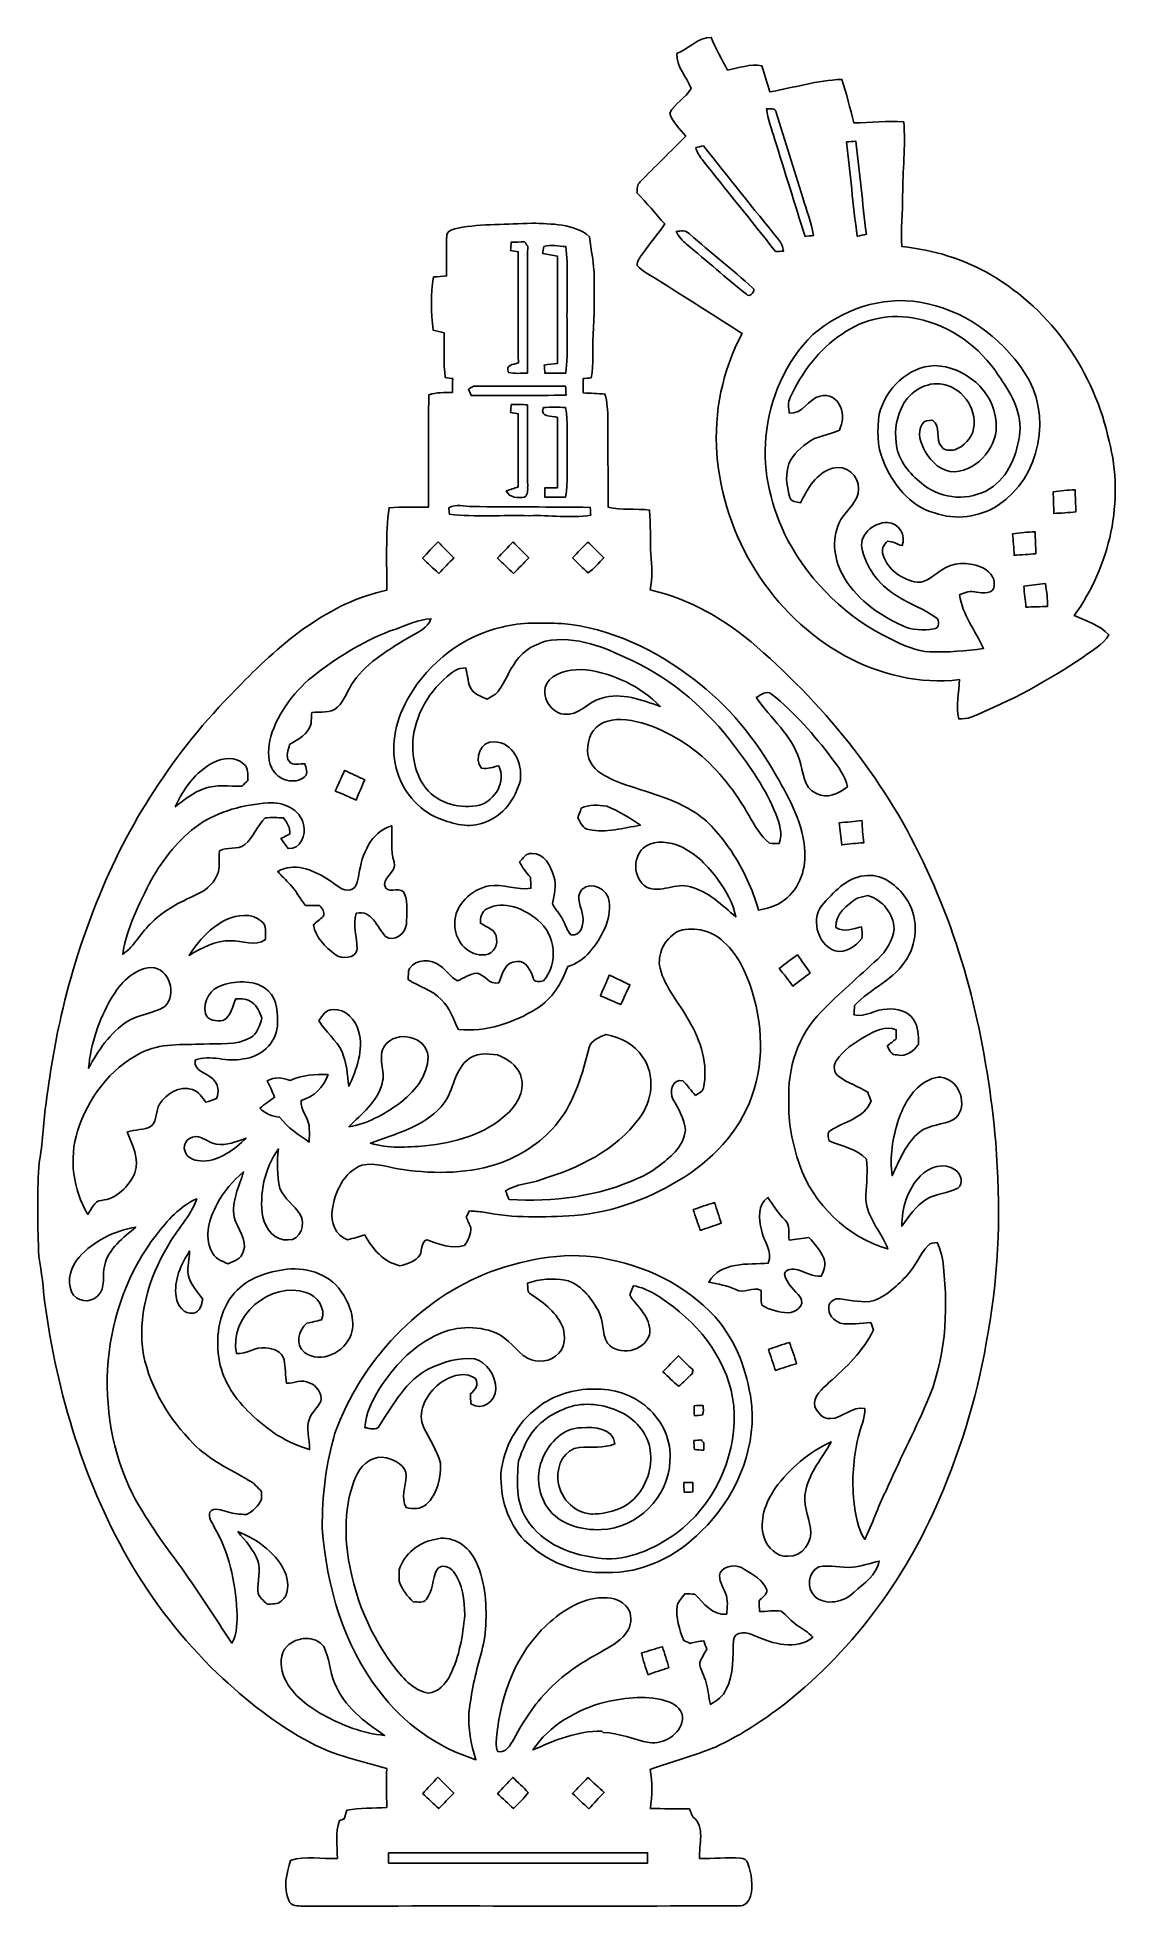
# Model space of a CAD drawing. Header units: centimetres. Extents: x -7.8 to 7.7, y -13.3 to 13.2.
import ezdxf

# ---------------------------------------------------------------- set-up
doc = ezdxf.new("R2010")
doc.units = ezdxf.units.CM
doc.header["$MEASUREMENT"] = 0
doc.layers.add('Camada 1', color=7, linetype='Continuous')

msp = doc.modelspace()

# ---------------------------------------------------------------- linework, layer by layer
at = {"layer": 'Camada 1', "color": 156}
for points, knots in [([(1.31444, 13.01714), (1.48237, 13.08347), (1.61642, 13.24468), (1.80445, 13.24645), (1.80445, 13.24645), (1.86372, 13.08311), (1.95826, 12.93671), (2.03624, 12.7822), (2.03624, 12.7822), (2.19569, 12.81182), (2.3562, 12.87391), (2.52024, 12.84498), (2.52024, 12.84498), (2.5608, 12.72187), (2.59891, 12.59769), (2.6363, 12.47352), (2.6363, 12.47352), (2.97532, 12.53313), (3.31011, 12.6365), (3.65512, 12.65096), (3.65512, 12.65096), (3.73203, 12.45093), (3.76802, 12.23821), (3.82905, 12.03325), (3.82905, 12.03325), (4.06469, 12.03818), (4.30001, 12.06394), (4.53565, 12.04841), (4.53565, 12.04841), (4.5614, 11.70128), (4.51979, 11.35345), (4.51943, 11.0056), (4.51943, 11.0056), (4.52437, 10.76359), (4.48486, 10.52159), (4.5099, 10.27959), (4.5099, 10.27959), (4.95545, 10.23302), (5.39396, 10.1032), (5.77956, 9.87178), (5.77956, 9.87178), (6.63751, 9.37365), (7.24252, 8.48536), (7.44748, 7.52016), (7.44748, 7.52016), (7.66762, 6.67597), (7.46159, 5.74604), (6.95289, 5.04401), (6.95289, 5.04401), (7.12187, 4.965), (7.31485, 4.9163), (7.44185, 4.77025), (7.44185, 4.77025), (7.36458, 4.6228), (7.20478, 4.55329), (7.07813, 4.45593), (7.07813, 4.45593), (6.58142, 4.11797), (6.05013, 3.83046), (5.4931, 3.60503), (5.4931, 3.60503), (5.43701, 3.58034), (5.37457, 3.58245), (5.31529, 3.57823), (5.31529, 3.57823), (5.26379, 3.76273), (5.32694, 3.9497), (5.32482, 4.13597), (5.32482, 4.13597), (4.76496, 4.0661), (4.19169, 4.20722), (3.69992, 4.47533), (3.69992, 4.47533), (2.66347, 5.04189), (1.9699, 6.16584), (1.88524, 7.33848), (1.88524, 7.33848), (1.84009, 7.92762), (1.9632, 8.52382), (2.2433, 9.04451), (2.2433, 9.04451), (1.85137, 9.30486), (1.44885, 9.54792), (1.05233, 9.80087), (1.05233, 9.80087), (0.95215, 9.8686), (0.83326, 9.91517), (0.756, 10.01148), (0.756, 10.01148), (0.74965, 10.07744), (0.7948, 10.12825), (0.83043, 10.17799), (0.83043, 10.17799), (0.93556, 10.31875), (1.04352, 10.45703), (1.14652, 10.5992), (1.14652, 10.5992), (1.0107, 10.74314), (0.89076, 10.90118), (0.7514, 11.04194), (0.7514, 11.04194), (0.75847, 11.09486), (0.74824, 11.158), (0.79516, 11.19575), (0.79516, 11.19575), (1.00894, 11.41483), (1.22872, 11.6279), (1.44356, 11.84557), (1.44356, 11.84557), (1.36455, 11.95034), (1.24919, 12.04136), (1.21778, 12.17224), (1.21778, 12.17224), (1.28763, 12.31088), (1.43651, 12.38814), (1.51835, 12.51902), (1.51835, 12.51902), (1.45944, 12.6887), (1.30951, 12.8277), (1.31444, 13.01714)], [0, 0, 0, 0, 0.03225806, 0.03225806, 0.03225806, 0.03225806, 0.06451613, 0.06451613, 0.06451613, 0.06451613, 0.09677419, 0.09677419, 0.09677419, 0.09677419, 0.12903226, 0.12903226, 0.12903226, 0.12903226, 0.16129032, 0.16129032, 0.16129032, 0.16129032, 0.19354839, 0.19354839, 0.19354839, 0.19354839, 0.22580645, 0.22580645, 0.22580645, 0.22580645, 0.25806452, 0.25806452, 0.25806452, 0.25806452, 0.29032258, 0.29032258, 0.29032258, 0.29032258, 0.32258065, 0.32258065, 0.32258065, 0.32258065, 0.35483871, 0.35483871, 0.35483871, 0.35483871, 0.38709677, 0.38709677, 0.38709677, 0.38709677, 0.41935484, 0.41935484, 0.41935484, 0.41935484, 0.4516129, 0.4516129, 0.4516129, 0.4516129, 0.48387097, 0.48387097, 0.48387097, 0.48387097, 0.51612903, 0.51612903, 0.51612903, 0.51612903, 0.5483871, 0.5483871, 0.5483871, 0.5483871, 0.58064516, 0.58064516, 0.58064516, 0.58064516, 0.61290323, 0.61290323, 0.61290323, 0.61290323, 0.64516129, 0.64516129, 0.64516129, 0.64516129, 0.67741935, 0.67741935, 0.67741935, 0.67741935, 0.70967742, 0.70967742, 0.70967742, 0.70967742, 0.74193548, 0.74193548, 0.74193548, 0.74193548, 0.77419355, 0.77419355, 0.77419355, 0.77419355, 0.80645161, 0.80645161, 0.80645161, 0.80645161, 0.83870968, 0.83870968, 0.83870968, 0.83870968, 0.87096774, 0.87096774, 0.87096774, 0.87096774, 0.90322581, 0.90322581, 0.90322581, 0.90322581, 0.93548387, 0.93548387, 0.93548387, 0.93548387, 1, 1, 1, 1]), ([(2.59045, 12.23468), (2.59045, 12.23468), (2.59045, 12.23468), (2.59045, 12.23468), (2.59045, 12.23468), (2.60561, 12.08722), (2.65994, 11.94822), (2.70298, 11.80747), (2.70298, 11.80747), (2.84585, 11.34533), (2.99049, 10.8839), (3.13513, 10.42211), (3.13513, 10.42211), (3.16512, 10.42564), (3.22509, 10.43269), (3.25508, 10.43622), (3.25508, 10.43622), (3.22474, 10.62002), (3.1563, 10.79394), (3.10373, 10.97209), (3.10373, 10.97209), (2.97602, 11.37425), (2.85608, 11.77889), (2.72555, 12.18035), (2.72555, 12.18035), (2.71885, 12.25056), (2.63877, 12.23044), (2.59045, 12.23468)], [0, 0, 0, 0, 0.125, 0.125, 0.125, 0.125, 0.25, 0.25, 0.25, 0.25, 0.375, 0.375, 0.375, 0.375, 0.5, 0.5, 0.5, 0.5, 0.625, 0.625, 0.625, 0.625, 0.75, 0.75, 0.75, 0.75, 1, 1, 1, 1]), ([(1.58433, 11.68435), (1.58433, 11.68435), (1.58433, 11.68435), (1.58433, 11.68435), (1.58433, 11.68435), (1.60338, 11.62296), (1.633, 11.56582), (1.67393, 11.51607), (1.67393, 11.51607), (2.0193, 11.07863), (2.37172, 10.64718), (2.71638, 10.20903), (2.71638, 10.20903), (2.75412, 10.21044), (2.79188, 10.21221), (2.82999, 10.21397), (2.82999, 10.21397), (2.81798, 10.27324), (2.80141, 10.33285), (2.75872, 10.37801), (2.75872, 10.37801), (2.40135, 10.81898), (2.05034, 11.2649), (1.69298, 11.70587), (1.69298, 11.70587), (1.66582, 11.70057), (1.61149, 11.68964), (1.58433, 11.68435)], [0, 0, 0, 0, 0.125, 0.125, 0.125, 0.125, 0.25, 0.25, 0.25, 0.25, 0.375, 0.375, 0.375, 0.375, 0.5, 0.5, 0.5, 0.5, 0.625, 0.625, 0.625, 0.625, 0.75, 0.75, 0.75, 0.75, 1, 1, 1, 1]), ([(3.72497, 11.76372), (3.72497, 11.76372), (3.72497, 11.76372), (3.72497, 11.76372), (3.72497, 11.76372), (3.77542, 11.31746), (3.81528, 10.86979), (3.87526, 10.42423), (3.87526, 10.42423), (3.91829, 10.4334), (3.96134, 10.44398), (4.00437, 10.45527), (4.00437, 10.45527), (3.95111, 10.89413), (3.90806, 11.33404), (3.85692, 11.77325), (3.85692, 11.77325), (3.81282, 11.77042), (3.76872, 11.76725), (3.72497, 11.76372)], [0, 0, 0, 0, 0.16666667, 0.16666667, 0.16666667, 0.16666667, 0.33333333, 0.33333333, 0.33333333, 0.33333333, 0.5, 0.5, 0.5, 0.5, 0.66666667, 0.66666667, 0.66666667, 0.66666667, 1, 1, 1, 1]), ([(-1.78717, 10.541), (-1.44251, 10.60696), (-1.08902, 10.58791), (-0.74012, 10.61155), (-0.74012, 10.61155), (-0.46107, 10.59673), (-0.14676, 10.61155), (0.07972, 10.41893), (0.07972, 10.41893), (0.0963, 10.22631), (0.14427, 10.03688), (0.14393, 9.84285), (0.14393, 9.84285), (0.14286, 9.57226), (0.14922, 9.30133), (0.12841, 9.03146), (0.12841, 9.03146), (0.11182, 8.8265), (0.14569, 8.61836), (0.10054, 8.41622), (0.10054, 8.41622), (0.07196, 8.41375), (0.01551, 8.40951), (-0.01269, 8.4074), (-0.01269, 8.4074), (-0.01269, 8.33966), (-0.01235, 8.27193), (-0.01128, 8.2042), (-0.01128, 8.2042), (0.09136, 8.19679), (0.19437, 8.19396), (0.29739, 8.18727), (0.29739, 8.18727), (0.33055, 8.07191), (0.33725, 7.9516), (0.33937, 7.83201), (0.33937, 7.83201), (0.34079, 7.41574), (0.33937, 6.9991), (0.3422, 6.58283), (0.3422, 6.58283), (0.53516, 6.53696), (0.73447, 6.56412), (0.92991, 6.5412), (0.92991, 6.5412), (0.94896, 6.33236), (0.93486, 6.12245), (0.94896, 5.91361), (0.94896, 5.91361), (0.9659, 5.74604), (0.96872, 5.576), (0.93909, 5.40948), (0.93909, 5.40948), (1.50529, 5.28002), (2.01753, 4.9791), (2.45215, 4.59987), (2.45215, 4.59987), (3.45897, 3.72533), (4.31095, 2.65747), (4.86197, 1.43862), (4.86197, 1.43862), (5.43102, 0.22506), (5.72206, -1.10243), (5.83917, -2.4324), (5.83917, -2.4324), (5.90832, -3.32775), (5.89421, -4.23474), (5.73193, -5.11986), (5.73193, -5.11986), (5.60069, -5.93653), (5.36928, -6.73664), (5.03519, -7.4937), (5.03519, -7.4937), (4.54871, -8.65258), (3.76802, -9.69081), (2.76718, -10.4542), (2.76718, -10.4542), (2.48567, -10.66623), (2.18651, -10.85639), (1.86725, -11.00596), (1.86725, -11.00596), (1.5642, -11.12838), (1.24919, -11.21728), (0.9398, -11.32275), (0.9398, -11.32275), (0.96801, -11.50654), (0.96872, -11.69458), (0.94085, -11.87874), (0.94085, -11.87874), (1.12535, -11.88225), (1.31022, -11.87944), (1.49506, -11.88154), (1.49506, -11.88154), (1.51129, -11.92001), (1.52717, -11.95882), (1.5434, -11.99832), (1.5434, -11.99832), (1.72861, -12.13626), (1.62312, -12.39273), (1.64007, -12.58639), (1.64007, -12.58639), (1.83303, -12.59134), (2.026, -12.57053), (2.21896, -12.58181), (2.21896, -12.58181), (2.26589, -12.58076), (2.31034, -12.61075), (2.32163, -12.65802), (2.32163, -12.65802), (2.37418, -12.80478), (2.40524, -12.96987), (2.36044, -13.12262), (2.36044, -13.12262), (2.34102, -13.19883), (2.27646, -13.27009), (2.19145, -13.26056), (2.19145, -13.26056), (0.13158, -13.26303), (-1.92829, -13.25986), (-3.98814, -13.26232), (-3.98814, -13.26232), (-4.05906, -13.26091), (-4.15536, -13.26515), (-4.18606, -13.18541), (-4.18606, -13.18541), (-4.27319, -13.00302), (-4.21569, -12.79771), (-4.16312, -12.61463), (-4.16312, -12.61463), (-3.94899, -12.53949), (-3.71897, -12.60157), (-3.49778, -12.5871), (-3.49778, -12.5871), (-3.49744, -12.4072), (-3.52812, -12.22304), (-3.46991, -12.04841), (-3.46991, -12.04841), (-3.45334, -12.04277), (-3.41948, -12.03113), (-3.40254, -12.02548), (-3.40254, -12.02548), (-3.39054, -11.98457), (-3.37819, -11.94364), (-3.36585, -11.90308), (-3.36585, -11.90308), (-3.17887, -11.86709), (-2.98732, -11.8745), (-2.79788, -11.86356), (-2.79788, -11.86356), (-2.79929, -11.6787), (-2.80317, -11.49419), (-2.79822, -11.30969), (-2.79822, -11.30969), (-3.15806, -11.20281), (-3.53272, -11.13084), (-3.86608, -10.95058), (-3.86608, -10.95058), (-4.35926, -10.69445), (-4.79565, -10.34097), (-5.19888, -9.96173), (-5.19888, -9.96173), (-5.69348, -9.48195), (-6.12422, -8.9348), (-6.46499, -8.33613), (-6.46499, -8.33613), (-7.12645, -7.17656), (-7.50605, -5.87128), (-7.66655, -4.55048), (-7.66655, -4.55048), (-7.67257, -4.32505), (-7.74276, -4.10669), (-7.73923, -3.8809), (-7.73923, -3.8809), (-7.75299, -3.49144), (-7.75124, -3.10127), (-7.73007, -2.71251), (-7.73007, -2.71251), (-7.67291, -2.44615), (-7.67503, -2.17275), (-7.6341, -1.90394), (-7.6341, -1.90394), (-7.57836, -1.47601), (-7.51134, -1.04951), (-7.41432, -0.629), (-7.41432, -0.629), (-7.14516, 0.53233), (-6.70031, 1.66051), (-6.03532, 2.6536), (-6.03532, 2.6536), (-5.6956, 3.16864), (-5.29483, 3.64101), (-4.85951, 4.07704), (-4.85951, 4.07704), (-4.28554, 4.66441), (-3.62126, 5.2271), (-2.79752, 5.40456), (-2.79752, 5.40456), (-2.79471, 5.79437), (-2.81727, 6.18737), (-2.76401, 6.57436), (-2.76401, 6.57436), (-2.57844, 6.58777), (-2.39218, 6.58071), (-2.20591, 6.58176), (-2.20591, 6.58176), (-2.20239, 7.11305), (-2.21121, 7.64433), (-2.20132, 8.17562), (-2.20132, 8.17562), (-2.09303, 8.21302), (-1.97731, 8.20737), (-1.86443, 8.21055), (-1.86443, 8.21055), (-1.86407, 8.2758), (-1.86336, 8.34107), (-1.86265, 8.40598), (-1.86265, 8.40598), (-1.88877, 8.40916), (-1.94098, 8.41587), (-1.96708, 8.41939), (-1.96708, 8.41939), (-1.99565, 8.62965), (-1.98013, 8.84237), (-1.98191, 9.05403), (-1.98191, 9.05403), (-2.03446, 9.06603), (-2.08704, 9.07873), (-2.13924, 9.09143), (-2.13924, 9.09143), (-2.16958, 9.34155), (-2.17769, 9.59979), (-2.13289, 9.84849), (-2.13289, 9.84849), (-2.07222, 9.85308), (-2.01117, 9.85801), (-1.95014, 9.86225), (-1.95014, 9.86225), (-1.94734, 10.05663), (-1.95967, 10.25136), (-1.94486, 10.44539), (-1.94486, 10.44539), (-1.9304, 10.51806), (-1.84572, 10.52371), (-1.78717, 10.541)], [0, 0, 0, 0, 0.01612903, 0.01612903, 0.01612903, 0.01612903, 0.03225806, 0.03225806, 0.03225806, 0.03225806, 0.0483871, 0.0483871, 0.0483871, 0.0483871, 0.06451613, 0.06451613, 0.06451613, 0.06451613, 0.08064516, 0.08064516, 0.08064516, 0.08064516, 0.09677419, 0.09677419, 0.09677419, 0.09677419, 0.11290323, 0.11290323, 0.11290323, 0.11290323, 0.12903226, 0.12903226, 0.12903226, 0.12903226, 0.14516129, 0.14516129, 0.14516129, 0.14516129, 0.16129032, 0.16129032, 0.16129032, 0.16129032, 0.17741935, 0.17741935, 0.17741935, 0.17741935, 0.19354839, 0.19354839, 0.19354839, 0.19354839, 0.20967742, 0.20967742, 0.20967742, 0.20967742, 0.22580645, 0.22580645, 0.22580645, 0.22580645, 0.24193548, 0.24193548, 0.24193548, 0.24193548, 0.25806452, 0.25806452, 0.25806452, 0.25806452, 0.27419355, 0.27419355, 0.27419355, 0.27419355, 0.29032258, 0.29032258, 0.29032258, 0.29032258, 0.30645161, 0.30645161, 0.30645161, 0.30645161, 0.32258065, 0.32258065, 0.32258065, 0.32258065, 0.33870968, 0.33870968, 0.33870968, 0.33870968, 0.35483871, 0.35483871, 0.35483871, 0.35483871, 0.37096774, 0.37096774, 0.37096774, 0.37096774, 0.38709677, 0.38709677, 0.38709677, 0.38709677, 0.40322581, 0.40322581, 0.40322581, 0.40322581, 0.41935484, 0.41935484, 0.41935484, 0.41935484, 0.43548387, 0.43548387, 0.43548387, 0.43548387, 0.4516129, 0.4516129, 0.4516129, 0.4516129, 0.46774194, 0.46774194, 0.46774194, 0.46774194, 0.48387097, 0.48387097, 0.48387097, 0.48387097, 0.5, 0.5, 0.5, 0.5, 0.51612903, 0.51612903, 0.51612903, 0.51612903, 0.53225806, 0.53225806, 0.53225806, 0.53225806, 0.5483871, 0.5483871, 0.5483871, 0.5483871, 0.56451613, 0.56451613, 0.56451613, 0.56451613, 0.58064516, 0.58064516, 0.58064516, 0.58064516, 0.59677419, 0.59677419, 0.59677419, 0.59677419, 0.61290323, 0.61290323, 0.61290323, 0.61290323, 0.62903226, 0.62903226, 0.62903226, 0.62903226, 0.64516129, 0.64516129, 0.64516129, 0.64516129, 0.66129032, 0.66129032, 0.66129032, 0.66129032, 0.67741935, 0.67741935, 0.67741935, 0.67741935, 0.69354839, 0.69354839, 0.69354839, 0.69354839, 0.70967742, 0.70967742, 0.70967742, 0.70967742, 0.72580645, 0.72580645, 0.72580645, 0.72580645, 0.74193548, 0.74193548, 0.74193548, 0.74193548, 0.75806452, 0.75806452, 0.75806452, 0.75806452, 0.77419355, 0.77419355, 0.77419355, 0.77419355, 0.79032258, 0.79032258, 0.79032258, 0.79032258, 0.80645161, 0.80645161, 0.80645161, 0.80645161, 0.82258065, 0.82258065, 0.82258065, 0.82258065, 0.83870968, 0.83870968, 0.83870968, 0.83870968, 0.85483871, 0.85483871, 0.85483871, 0.85483871, 0.87096774, 0.87096774, 0.87096774, 0.87096774, 0.88709677, 0.88709677, 0.88709677, 0.88709677, 0.90322581, 0.90322581, 0.90322581, 0.90322581, 0.91935484, 0.91935484, 0.91935484, 0.91935484, 0.93548387, 0.93548387, 0.93548387, 0.93548387, 0.9516129, 0.9516129, 0.9516129, 0.9516129, 0.96774194, 0.96774194, 0.96774194, 0.96774194, 1, 1, 1, 1]), ([(-1.03187, 10.34167), (-1.03187, 10.34167), (-1.03187, 10.34167), (-1.03187, 10.34167), (-1.03187, 10.34167), (-1.0354, 10.30146), (-1.03823, 10.26159), (-1.04104, 10.22138), (-1.04104, 10.22138), (-1.01389, 10.21749), (-0.9599, 10.20973), (-0.93274, 10.20586), (-0.93274, 10.20586), (-0.93239, 9.67987), (-0.93451, 9.15387), (-0.93132, 8.62788), (-0.93132, 8.62788), (-1.00682, 8.60601), (-1.12006, 8.60212), (-1.07032, 8.49171), (-1.07032, 8.49171), (-0.98248, 8.47442), (-0.89217, 8.48147), (-0.80291, 8.48536), (-0.80291, 8.48536), (-0.7948, 9.08438), (-0.80291, 9.68375), (-0.79903, 10.28311), (-0.79903, 10.28311), (-0.80963, 10.29863), (-0.83114, 10.32968), (-0.84172, 10.3452), (-0.84172, 10.3452), (-0.90523, 10.34415), (-0.96872, 10.34308), (-1.03187, 10.34167)], [0, 0, 0, 0, 0.1, 0.1, 0.1, 0.1, 0.2, 0.2, 0.2, 0.2, 0.3, 0.3, 0.3, 0.3, 0.4, 0.4, 0.4, 0.4, 0.5, 0.5, 0.5, 0.5, 0.6, 0.6, 0.6, 0.6, 0.7, 0.7, 0.7, 0.7, 0.8, 0.8, 0.8, 0.8, 1, 1, 1, 1]), ([(1.30739, 10.49372), (1.30739, 10.49372), (1.30739, 10.49372), (1.30739, 10.49372), (1.30739, 10.49372), (1.34372, 10.42317), (1.39242, 10.35931), (1.45591, 10.31098), (1.45591, 10.31098), (1.74096, 10.07779), (2.01541, 9.83191), (2.30258, 9.6019), (2.30258, 9.6019), (2.34032, 9.54546), (2.45463, 9.65517), (2.39289, 9.68974), (2.39289, 9.68974), (2.10361, 9.95644), (1.79246, 10.1988), (1.49613, 10.45738), (1.49613, 10.45738), (1.44814, 10.51594), (1.37266, 10.50148), (1.30739, 10.49372)], [0, 0, 0, 0, 0.14285714, 0.14285714, 0.14285714, 0.14285714, 0.28571429, 0.28571429, 0.28571429, 0.28571429, 0.42857143, 0.42857143, 0.42857143, 0.42857143, 0.57142857, 0.57142857, 0.57142857, 0.57142857, 0.71428571, 0.71428571, 0.71428571, 0.71428571, 1, 1, 1, 1]), ([(-0.56832, 10.28099), (-0.56832, 10.28099), (-0.56832, 10.28099), (-0.56832, 10.28099), (-0.56832, 10.28099), (-0.57291, 10.2556), (-0.58173, 10.2048), (-0.58632, 10.1794), (-0.58632, 10.1794), (-0.51647, 10.16705), (-0.44626, 10.15576), (-0.37606, 10.14448), (-0.37606, 10.14448), (-0.37782, 9.63647), (-0.37818, 9.12812), (-0.37606, 8.62012), (-0.37606, 8.62012), (-0.43885, 8.61341), (-0.50129, 8.60601), (-0.56339, 8.5979), (-0.56339, 8.5979), (-0.56091, 8.55944), (-0.55808, 8.52064), (-0.55527, 8.48218), (-0.55527, 8.48218), (-0.45685, 8.48042), (-0.35806, 8.48042), (-0.25929, 8.48183), (-0.25929, 8.48183), (-0.21907, 8.79263), (-0.24835, 9.10695), (-0.23953, 9.41916), (-0.23953, 9.41916), (-0.24694, 9.70562), (-0.22119, 9.99384), (-0.25929, 10.27888), (-0.25929, 10.27888), (-0.36194, 10.28276), (-0.46777, 10.31134), (-0.56832, 10.28099)], [0, 0, 0, 0, 0.09090909, 0.09090909, 0.09090909, 0.09090909, 0.18181818, 0.18181818, 0.18181818, 0.18181818, 0.27272727, 0.27272727, 0.27272727, 0.27272727, 0.36363636, 0.36363636, 0.36363636, 0.36363636, 0.45454545, 0.45454545, 0.45454545, 0.45454545, 0.54545455, 0.54545455, 0.54545455, 0.54545455, 0.63636364, 0.63636364, 0.63636364, 0.63636364, 0.72727273, 0.72727273, 0.72727273, 0.72727273, 0.81818182, 0.81818182, 0.81818182, 0.81818182, 1, 1, 1, 1]), ([(3.24484, 9.02934), (3.24484, 9.02934), (3.24484, 9.02934), (3.24484, 9.02934), (3.24484, 9.02934), (2.85679, 8.6494), (2.62854, 8.11952), (2.58056, 7.58155), (2.58056, 7.58155), (2.52201, 7.07319), (2.66664, 6.56271), (2.89172, 6.11046), (2.89172, 6.11046), (3.21839, 5.50686), (3.73591, 5.00062), (4.35856, 4.70782), (4.35856, 4.70782), (4.53143, 4.62385), (4.71063, 4.53707), (4.90677, 4.53036), (4.90677, 4.53036), (5.16078, 4.52154), (5.41548, 4.54166), (5.66702, 4.57799), (5.66702, 4.57799), (5.55342, 4.83059), (5.36292, 5.0567), (5.32799, 5.33893), (5.32799, 5.33893), (5.40419, 5.37527), (5.48604, 5.39891), (5.57035, 5.37562), (5.57035, 5.37562), (5.65431, 5.36434), (5.81235, 5.34141), (5.81625, 5.46593), (5.81625, 5.46593), (5.83988, 5.59505), (5.73122, 5.68959), (5.62434, 5.73405), (5.62434, 5.73405), (5.44583, 5.80565), (5.22851, 5.8046), (5.06835, 5.68888), (5.06835, 5.68888), (4.96076, 5.62327), (4.86409, 5.50932), (4.72756, 5.51709), (4.72756, 5.51709), (4.51731, 5.55096), (4.30742, 5.68924), (4.24356, 5.90055), (4.24356, 5.90055), (4.21216, 5.97076), (4.24673, 6.0533), (4.30354, 6.09881), (4.30354, 6.09881), (4.37727, 6.09952), (4.44041, 6.05508), (4.51061, 6.03778), (4.51061, 6.03778), (4.57446, 6.1796), (4.46334, 6.3634), (4.30564, 6.3641), (4.30564, 6.3641), (4.10598, 6.37151), (3.87914, 6.17607), (3.9497, 5.96406), (3.9497, 5.96406), (4.01954, 5.68854), (4.21428, 5.45076), (4.4591, 5.30895), (4.4591, 5.30895), (4.63055, 5.20347), (4.82423, 5.13644), (4.98827, 5.01896), (4.98827, 5.01896), (5.05283, 4.98157), (5.04225, 4.86056), (4.96005, 4.85457), (4.96005, 4.85457), (4.81083, 4.83481), (4.64996, 4.83164), (4.51343, 4.90361), (4.51343, 4.90361), (4.16913, 5.05953), (3.83821, 5.29412), (3.66006, 5.63633), (3.66006, 5.63633), (3.53659, 5.87162), (3.50838, 6.16937), (3.64455, 6.40537), (3.64455, 6.40537), (3.72886, 6.54861), (3.89678, 6.6615), (3.89361, 6.84281), (3.89361, 6.84281), (3.90596, 7.03121), (3.70874, 7.18925), (3.52672, 7.13668), (3.52672, 7.13668), (3.29881, 7.0672), (3.16934, 6.84635), (3.07128, 6.64527), (3.07128, 6.64527), (3.0173, 6.65761), (2.93933, 6.6548), (2.91923, 6.71934), (2.91923, 6.71934), (2.88042, 6.85517), (2.85644, 7.00193), (2.8889, 7.14162), (2.8889, 7.14162), (2.92593, 7.29192), (3.04553, 7.39951), (3.16371, 7.49017), (3.16371, 7.49017), (3.29635, 7.59848), (3.47661, 7.60024), (3.62513, 7.67644), (3.62513, 7.67644), (3.66747, 7.78087), (3.68899, 7.90257), (3.63573, 8.00734), (3.63573, 8.00734), (3.59375, 8.11883), (3.46569, 8.20102), (3.34785, 8.15798), (3.34785, 8.15798), (3.17641, 8.11988), (3.10161, 7.89657), (2.91112, 7.91774), (2.91112, 7.91774), (2.90371, 7.99041), (2.88783, 8.06838), (2.92347, 8.13681), (2.92347, 8.13681), (3.09033, 8.49029), (3.33021, 8.82191), (3.66041, 9.03851), (3.66041, 9.03851), (3.96487, 9.25617), (4.36491, 9.34049), (4.72968, 9.25336), (4.72968, 9.25336), (5.19959, 9.15705), (5.61764, 8.85578), (5.87621, 8.45431), (5.87621, 8.45431), (6.04202, 8.21936), (6.20572, 7.95301), (6.18277, 7.65352), (6.18277, 7.65352), (6.15032, 7.34413), (6.02614, 7.0125), (5.75168, 6.84072), (5.75168, 6.84072), (5.46876, 6.66996), (5.08, 6.68725), (4.8207, 6.89504), (4.8207, 6.89504), (4.64714, 7.0298), (4.48556, 7.20372), (4.43511, 7.42385), (4.43511, 7.42385), (4.40689, 7.60976), (4.41359, 7.80732), (4.49862, 7.97841), (4.49862, 7.97841), (4.58716, 8.19185), (4.81188, 8.35201), (5.04718, 8.33154), (5.04718, 8.33154), (5.34704, 8.3065), (5.58129, 7.99076), (5.52662, 7.69725), (5.52662, 7.69725), (5.5005, 7.55719), (5.39009, 7.44326), (5.25814, 7.39668), (5.25814, 7.39668), (5.19535, 7.38433), (5.11315, 7.37975), (5.07364, 7.44044), (5.07364, 7.44044), (4.97134, 7.54167), (5.07612, 7.73253), (4.94205, 7.81473), (4.94205, 7.81473), (4.8895, 7.81473), (4.82389, 7.81543), (4.79812, 7.7597), (4.79812, 7.7597), (4.71628, 7.63905), (4.77731, 7.48911), (4.83834, 7.3741), (4.83834, 7.3741), (4.92478, 7.22453), (5.07152, 7.07707), (5.25673, 7.08342), (5.25673, 7.08342), (5.59964, 7.11305), (5.88503, 7.45489), (5.84412, 7.79885), (5.84412, 7.79885), (5.81094, 8.22995), (5.39891, 8.58202), (4.97382, 8.59013), (4.97382, 8.59013), (4.59386, 8.57778), (4.27567, 8.26134), (4.18853, 7.90328), (4.18853, 7.90328), (4.15819, 7.68349), (4.15536, 7.45067), (4.24215, 7.24217), (4.24215, 7.24217), (4.37515, 6.91479), (4.61644, 6.59835), (4.97134, 6.49958), (4.97134, 6.49958), (5.26908, 6.39409), (5.60882, 6.43712), (5.87304, 6.61), (5.87304, 6.61), (6.47381, 6.9991), (6.65373, 7.90786), (6.24451, 8.49559), (6.24451, 8.49559), (5.91185, 9.00606), (5.37069, 9.39129), (4.76462, 9.49042), (4.76462, 9.49042), (4.22239, 9.58003), (3.65548, 9.38494), (3.24484, 9.02934)], [0, 0, 0, 0, 0.01666667, 0.01666667, 0.01666667, 0.01666667, 0.03333333, 0.03333333, 0.03333333, 0.03333333, 0.05, 0.05, 0.05, 0.05, 0.06666667, 0.06666667, 0.06666667, 0.06666667, 0.08333333, 0.08333333, 0.08333333, 0.08333333, 0.1, 0.1, 0.1, 0.1, 0.11666667, 0.11666667, 0.11666667, 0.11666667, 0.13333333, 0.13333333, 0.13333333, 0.13333333, 0.15, 0.15, 0.15, 0.15, 0.16666667, 0.16666667, 0.16666667, 0.16666667, 0.18333333, 0.18333333, 0.18333333, 0.18333333, 0.2, 0.2, 0.2, 0.2, 0.21666667, 0.21666667, 0.21666667, 0.21666667, 0.23333333, 0.23333333, 0.23333333, 0.23333333, 0.25, 0.25, 0.25, 0.25, 0.26666667, 0.26666667, 0.26666667, 0.26666667, 0.28333333, 0.28333333, 0.28333333, 0.28333333, 0.3, 0.3, 0.3, 0.3, 0.31666667, 0.31666667, 0.31666667, 0.31666667, 0.33333333, 0.33333333, 0.33333333, 0.33333333, 0.35, 0.35, 0.35, 0.35, 0.36666667, 0.36666667, 0.36666667, 0.36666667, 0.38333333, 0.38333333, 0.38333333, 0.38333333, 0.4, 0.4, 0.4, 0.4, 0.41666667, 0.41666667, 0.41666667, 0.41666667, 0.43333333, 0.43333333, 0.43333333, 0.43333333, 0.45, 0.45, 0.45, 0.45, 0.46666667, 0.46666667, 0.46666667, 0.46666667, 0.48333333, 0.48333333, 0.48333333, 0.48333333, 0.5, 0.5, 0.5, 0.5, 0.51666667, 0.51666667, 0.51666667, 0.51666667, 0.53333333, 0.53333333, 0.53333333, 0.53333333, 0.55, 0.55, 0.55, 0.55, 0.56666667, 0.56666667, 0.56666667, 0.56666667, 0.58333333, 0.58333333, 0.58333333, 0.58333333, 0.6, 0.6, 0.6, 0.6, 0.61666667, 0.61666667, 0.61666667, 0.61666667, 0.63333333, 0.63333333, 0.63333333, 0.63333333, 0.65, 0.65, 0.65, 0.65, 0.66666667, 0.66666667, 0.66666667, 0.66666667, 0.68333333, 0.68333333, 0.68333333, 0.68333333, 0.7, 0.7, 0.7, 0.7, 0.71666667, 0.71666667, 0.71666667, 0.71666667, 0.73333333, 0.73333333, 0.73333333, 0.73333333, 0.75, 0.75, 0.75, 0.75, 0.76666667, 0.76666667, 0.76666667, 0.76666667, 0.78333333, 0.78333333, 0.78333333, 0.78333333, 0.8, 0.8, 0.8, 0.8, 0.81666667, 0.81666667, 0.81666667, 0.81666667, 0.83333333, 0.83333333, 0.83333333, 0.83333333, 0.85, 0.85, 0.85, 0.85, 0.86666667, 0.86666667, 0.86666667, 0.86666667, 0.88333333, 0.88333333, 0.88333333, 0.88333333, 0.9, 0.9, 0.9, 0.9, 0.91666667, 0.91666667, 0.91666667, 0.91666667, 0.93333333, 0.93333333, 0.93333333, 0.93333333, 0.95, 0.95, 0.95, 0.95, 0.96666667, 0.96666667, 0.96666667, 0.96666667, 1, 1, 1, 1]), ([(-1.63865, 8.25641), (-1.63865, 8.25641), (-1.63865, 8.25641), (-1.63865, 8.25641), (-1.63865, 8.25641), (-1.6256, 8.22713), (-1.6129, 8.19784), (-1.59914, 8.16821), (-1.59914, 8.16821), (-1.15147, 8.16927), (-0.70343, 8.16362), (-0.25541, 8.17138), (-0.25541, 8.17138), (-0.2561, 8.21372), (-0.25858, 8.25641), (-0.26246, 8.29839), (-0.26246, 8.29839), (-0.69708, 8.30333), (-1.13135, 8.29909), (-1.56598, 8.30086), (-1.56598, 8.30086), (-1.58396, 8.28957), (-1.62031, 8.26735), (-1.63865, 8.25641)], [0, 0, 0, 0, 0.14285714, 0.14285714, 0.14285714, 0.14285714, 0.28571429, 0.28571429, 0.28571429, 0.28571429, 0.42857143, 0.42857143, 0.42857143, 0.42857143, 0.57142857, 0.57142857, 0.57142857, 0.57142857, 0.71428571, 0.71428571, 0.71428571, 0.71428571, 1, 1, 1, 1]), ([(-1.03292, 8.04086), (-1.03292, 8.04086), (-1.03292, 8.04086), (-1.03292, 8.04086), (-1.03292, 8.04086), (-1.03504, 8.01263), (-1.03964, 7.95549), (-1.0421, 7.92691), (-1.0421, 7.92691), (-1.01458, 7.92233), (-0.9599, 7.9128), (-0.93274, 7.90786), (-0.93274, 7.90786), (-0.93239, 7.56179), (-0.93451, 7.21606), (-0.93203, 6.87), (-0.93203, 6.87), (-0.98918, 6.852), (-1.04634, 6.83294), (-1.10243, 6.81248), (-1.10243, 6.81248), (-1.05516, 6.70913), (-0.93839, 6.713), (-0.84278, 6.72535), (-0.84278, 6.72535), (-0.78846, 6.75922), (-0.80151, 6.82483), (-0.79869, 6.87882), (-0.79869, 6.87882), (-0.80256, 7.26369), (-0.79516, 7.64892), (-0.80291, 8.0338), (-0.80291, 8.0338), (-0.87948, 8.03909), (-0.95637, 8.04121), (-1.03292, 8.04086)], [0, 0, 0, 0, 0.1, 0.1, 0.1, 0.1, 0.2, 0.2, 0.2, 0.2, 0.3, 0.3, 0.3, 0.3, 0.4, 0.4, 0.4, 0.4, 0.5, 0.5, 0.5, 0.5, 0.6, 0.6, 0.6, 0.6, 0.7, 0.7, 0.7, 0.7, 0.8, 0.8, 0.8, 0.8, 1, 1, 1, 1]), ([(-0.57396, 7.99394), (-0.57396, 7.99394), (-0.57396, 7.99394), (-0.57396, 7.99394), (-0.57396, 7.99394), (-0.63675, 7.85388), (-0.45895, 7.88282), (-0.37641, 7.85459), (-0.37641, 7.85459), (-0.37818, 7.52264), (-0.37747, 7.1903), (-0.37677, 6.85835), (-0.37677, 6.85835), (-0.43709, 6.85694), (-0.49705, 6.85553), (-0.55703, 6.85411), (-0.55703, 6.85411), (-0.55738, 6.81107), (-0.55738, 6.76804), (-0.55667, 6.72499), (-0.55667, 6.72499), (-0.45861, 6.72324), (-0.36054, 6.72287), (-0.26212, 6.72465), (-0.26212, 6.72465), (-0.22506, 6.93949), (-0.24341, 7.15822), (-0.23953, 7.37481), (-0.23953, 7.37481), (-0.2427, 7.58225), (-0.22647, 7.79073), (-0.26105, 7.99605), (-0.26105, 7.99605), (-0.36547, 7.99888), (-0.47025, 8.00487), (-0.57396, 7.99394)], [0, 0, 0, 0, 0.1, 0.1, 0.1, 0.1, 0.2, 0.2, 0.2, 0.2, 0.3, 0.3, 0.3, 0.3, 0.4, 0.4, 0.4, 0.4, 0.5, 0.5, 0.5, 0.5, 0.6, 0.6, 0.6, 0.6, 0.7, 0.7, 0.7, 0.7, 0.8, 0.8, 0.8, 0.8, 1, 1, 1, 1]), ([(-1.91664, 6.57189), (-1.91664, 6.57189), (-1.91664, 6.57189), (-1.91664, 6.57189), (-1.91664, 6.57189), (-1.91487, 6.54967), (-1.91099, 6.50487), (-1.90923, 6.48263), (-1.90923, 6.48263), (-1.53387, 6.44102), (-1.15393, 6.471), (-0.77681, 6.46148), (-0.77681, 6.46148), (-0.48541, 6.47559), (-0.19297, 6.41914), (0.09666, 6.46852), (0.09666, 6.46852), (0.09348, 6.50521), (0.09065, 6.5419), (0.08748, 6.57859), (0.08748, 6.57859), (-0.4713, 6.58671), (-1.03046, 6.58424), (-1.58925, 6.59129), (-1.58925, 6.59129), (-1.69791, 6.5927), (-1.81645, 6.63151), (-1.91664, 6.57189)], [0, 0, 0, 0, 0.125, 0.125, 0.125, 0.125, 0.25, 0.25, 0.25, 0.25, 0.375, 0.375, 0.375, 0.375, 0.5, 0.5, 0.5, 0.5, 0.625, 0.625, 0.625, 0.625, 0.75, 0.75, 0.75, 0.75, 1, 1, 1, 1]), ([(6.65373, 6.8012), (6.65373, 6.8012), (6.65373, 6.8012), (6.65373, 6.8012), (6.65373, 6.8012), (6.66043, 6.69924), (6.66221, 6.59659), (6.66255, 6.49427), (6.66255, 6.49427), (6.76733, 6.49746), (6.87246, 6.50309), (6.97652, 6.51756), (6.97652, 6.51756), (6.97371, 6.62128), (6.96877, 6.72465), (6.96489, 6.82837), (6.96489, 6.82837), (6.86082, 6.82308), (6.75674, 6.81636), (6.65373, 6.8012)], [0, 0, 0, 0, 0.16666667, 0.16666667, 0.16666667, 0.16666667, 0.33333333, 0.33333333, 0.33333333, 0.33333333, 0.5, 0.5, 0.5, 0.5, 0.66666667, 0.66666667, 0.66666667, 0.66666667, 1, 1, 1, 1]), ([(6.07835, 6.20572), (6.07835, 6.20572), (6.07835, 6.20572), (6.07835, 6.20572), (6.07835, 6.20572), (6.08858, 6.10446), (6.09706, 6.00287), (6.10059, 5.90091), (6.10059, 5.90091), (6.2036, 5.90656), (6.3066, 5.9129), (6.40997, 5.92101), (6.40997, 5.92101), (6.40574, 6.02509), (6.40115, 6.12951), (6.39762, 6.23359), (6.39762, 6.23359), (6.29072, 6.22864), (6.18418, 6.21911), (6.07835, 6.20572)], [0, 0, 0, 0, 0.16666667, 0.16666667, 0.16666667, 0.16666667, 0.33333333, 0.33333333, 0.33333333, 0.33333333, 0.5, 0.5, 0.5, 0.5, 0.66666667, 0.66666667, 0.66666667, 0.66666667, 1, 1, 1, 1]), ([(-2.29022, 5.85857), (-2.29022, 5.85857), (-2.29022, 5.85857), (-2.29022, 5.85857), (-2.29022, 5.85857), (-2.21402, 5.78626), (-2.13854, 5.71324), (-2.05987, 5.64337), (-2.05987, 5.64337), (-1.98825, 5.71712), (-1.91735, 5.79154), (-1.84431, 5.86422), (-1.84431, 5.86422), (-1.92051, 5.93865), (-1.99602, 6.01415), (-2.07044, 6.09035), (-2.07044, 6.09035), (-2.14383, 6.0131), (-2.21826, 5.93724), (-2.29022, 5.85857)], [0, 0, 0, 0, 0.16666667, 0.16666667, 0.16666667, 0.16666667, 0.33333333, 0.33333333, 0.33333333, 0.33333333, 0.5, 0.5, 0.5, 0.5, 0.66666667, 0.66666667, 0.66666667, 0.66666667, 1, 1, 1, 1]), ([(-1.00646, 6.09035), (-1.00646, 6.09035), (-1.00646, 6.09035), (-1.00646, 6.09035), (-1.00646, 6.09035), (-1.0802, 6.01203), (-1.15464, 5.93514), (-1.22836, 5.85752), (-1.22836, 5.85752), (-1.15181, 5.7859), (-1.07702, 5.71253), (-0.99976, 5.64161), (-0.99976, 5.64161), (-0.92604, 5.71393), (-0.85514, 5.78943), (-0.78422, 5.86458), (-0.78422, 5.86458), (-0.85724, 5.94147), (-0.9331, 6.01451), (-1.00646, 6.09035)], [0, 0, 0, 0, 0.16666667, 0.16666667, 0.16666667, 0.16666667, 0.33333333, 0.33333333, 0.33333333, 0.33333333, 0.5, 0.5, 0.5, 0.5, 0.66666667, 0.66666667, 0.66666667, 0.66666667, 1, 1, 1, 1]), ([(-0.16228, 5.8621), (-0.16228, 5.8621), (-0.16228, 5.8621), (-0.16228, 5.8621), (-0.16228, 5.8621), (-0.08924, 5.7912), (-0.0208, 5.71534), (0.05785, 5.65009), (0.05785, 5.65009), (0.14357, 5.71005), (0.21061, 5.79154), (0.28327, 5.86563), (0.28327, 5.86563), (0.20813, 5.94077), (0.13229, 6.01486), (0.05537, 6.08753), (0.05537, 6.08753), (-0.01763, 6.01274), (-0.09065, 5.93794), (-0.16228, 5.8621)], [0, 0, 0, 0, 0.16666667, 0.16666667, 0.16666667, 0.16666667, 0.33333333, 0.33333333, 0.33333333, 0.33333333, 0.5, 0.5, 0.5, 0.5, 0.66666667, 0.66666667, 0.66666667, 0.66666667, 1, 1, 1, 1]), ([(6.23639, 5.45994), (6.23639, 5.45994), (6.23639, 5.45994), (6.23639, 5.45994), (6.23639, 5.45994), (6.2491, 5.36187), (6.25827, 5.26308), (6.2685, 5.16431), (6.2685, 5.16431), (6.36975, 5.16643), (6.47135, 5.17065), (6.57294, 5.17418), (6.57294, 5.17418), (6.57189, 5.22639), (6.57119, 5.2779), (6.57048, 5.32977), (6.57048, 5.32977), (6.56096, 5.38621), (6.55177, 5.4423), (6.54332, 5.49839), (6.54332, 5.49839), (6.44065, 5.4871), (6.33835, 5.47475), (6.23639, 5.45994)], [0, 0, 0, 0, 0.14285714, 0.14285714, 0.14285714, 0.14285714, 0.28571429, 0.28571429, 0.28571429, 0.28571429, 0.42857143, 0.42857143, 0.42857143, 0.42857143, 0.57142857, 0.57142857, 0.57142857, 0.57142857, 0.71428571, 0.71428571, 0.71428571, 0.71428571, 1, 1, 1, 1]), ([(-2.67124, 4.85352), (-2.67124, 4.85352), (-2.67124, 4.85352), (-2.67124, 4.85352), (-2.67124, 4.85352), (-3.08044, 4.71028), (-3.45651, 4.48415), (-3.79835, 4.21993), (-3.79835, 4.21993), (-4.09187, 3.99238), (-4.33599, 3.68618), (-4.44253, 3.32668), (-4.44253, 3.32668), (-4.47886, 3.18169), (-4.49403, 3.01871), (-4.42841, 2.87972), (-4.42841, 2.87972), (-4.35081, 2.71285), (-4.10033, 2.63172), (-3.95781, 2.76224), (-3.95781, 2.76224), (-3.9056, 2.81445), (-3.94828, 2.8843), (-3.95922, 2.94323), (-3.95922, 2.94323), (-4.03119, 2.94886), (-4.13137, 2.90547), (-4.18253, 2.97673), (-4.18253, 2.97673), (-4.24003, 3.04587), (-4.19028, 3.1376), (-4.17724, 3.21415), (-4.17724, 3.21415), (-4.0527, 3.28789), (-3.91089, 3.36125), (-3.87068, 3.5133), (-3.87068, 3.5133), (-3.86856, 3.56517), (-3.86537, 3.61702), (-3.86079, 3.66854), (-3.86079, 3.66854), (-3.74049, 3.68582), (-3.59621, 3.65159), (-3.49849, 3.74297), (-3.49849, 3.74297), (-3.38983, 3.84422), (-3.35244, 3.9952), (-3.26495, 4.11268), (-3.26495, 4.11268), (-3.06069, 4.39349), (-2.75449, 4.572), (-2.46238, 4.74802), (-2.46238, 4.74802), (-2.35196, 4.81365), (-2.21333, 4.86445), (-2.17063, 4.99886), (-2.17063, 4.99886), (-2.34702, 4.99145), (-2.50684, 4.90855), (-2.67124, 4.85352)], [0, 0, 0, 0, 0.0625, 0.0625, 0.0625, 0.0625, 0.125, 0.125, 0.125, 0.125, 0.1875, 0.1875, 0.1875, 0.1875, 0.25, 0.25, 0.25, 0.25, 0.3125, 0.3125, 0.3125, 0.3125, 0.375, 0.375, 0.375, 0.375, 0.4375, 0.4375, 0.4375, 0.4375, 0.5, 0.5, 0.5, 0.5, 0.5625, 0.5625, 0.5625, 0.5625, 0.625, 0.625, 0.625, 0.625, 0.6875, 0.6875, 0.6875, 0.6875, 0.75, 0.75, 0.75, 0.75, 0.8125, 0.8125, 0.8125, 0.8125, 0.875, 0.875, 0.875, 0.875, 1, 1, 1, 1]), ([(-1.16099, 4.87997), (-1.16099, 4.87997), (-1.16099, 4.87997), (-1.16099, 4.87997), (-1.16099, 4.87997), (-1.71696, 4.76284), (-2.19357, 4.3808), (-2.48143, 3.89784), (-2.48143, 3.89784), (-2.65782, 3.5948), (-2.75519, 3.22509), (-2.66276, 2.87867), (-2.66276, 2.87867), (-2.58762, 2.56258), (-2.35691, 2.29093), (-2.05668, 2.16641), (-2.05668, 2.16641), (-1.85525, 2.08633), (-1.62207, 2.02211), (-1.41216, 2.11101), (-1.41216, 2.11101), (-1.14652, 2.1992), (-0.96731, 2.44722), (-0.90311, 2.7118), (-0.90311, 2.7118), (-0.87029, 2.94852), (-1.00717, 3.24872), (-1.27565, 3.25472), (-1.27565, 3.25472), (-1.46685, 3.27306), (-1.56703, 3.0113), (-1.45238, 2.8776), (-1.45238, 2.8776), (-1.36947, 2.86173), (-1.28939, 2.89842), (-1.20967, 2.91394), (-1.20967, 2.91394), (-1.09714, 2.69521), (-1.25906, 2.42359), (-1.48025, 2.35513), (-1.48025, 2.35513), (-1.75048, 2.2934), (-2.05916, 2.37384), (-2.23872, 2.5915), (-2.23872, 2.5915), (-2.39959, 2.7933), (-2.44968, 3.06351), (-2.42359, 3.3154), (-2.42359, 3.3154), (-2.37172, 3.69922), (-2.14558, 4.05129), (-1.82562, 4.2672), (-1.82562, 4.2672), (-1.78257, 4.29648), (-1.72755, 4.29294), (-1.67815, 4.30354), (-1.67815, 4.30354), (-1.65099, 4.21357), (-1.64994, 4.11692), (-1.61571, 4.02907), (-1.61571, 4.02907), (-1.57373, 3.92994), (-1.46156, 3.8989), (-1.37159, 3.85974), (-1.37159, 3.85974), (-1.30915, 3.89431), (-1.24001, 3.92677), (-1.2019, 3.99097), (-1.2019, 3.99097), (-1.09007, 4.16136), (-1.02059, 4.36245), (-0.86959, 4.50532), (-0.86959, 4.50532), (-0.78176, 4.59493), (-0.6618, 4.64007), (-0.54609, 4.68171), (-0.54609, 4.68171), (-0.11324, 4.76708), (0.30973, 4.58681), (0.69037, 4.40055), (0.69037, 4.40055), (1.26683, 4.13173), (1.75472, 3.69851), (2.13535, 3.19263), (2.13535, 3.19263), (2.36361, 2.89382), (2.57739, 2.5788), (2.72238, 2.23026), (2.72238, 2.23026), (2.76754, 2.0969), (2.82504, 1.95155), (2.76613, 1.81292), (2.76613, 1.81292), (2.72026, 1.81363), (2.6737, 1.80657), (2.6296, 1.81751), (2.6296, 1.81751), (2.50225, 1.9184), (2.42217, 2.06375), (2.34173, 2.20169), (2.34173, 2.20169), (2.15582, 2.54), (1.91347, 2.84938), (1.61642, 3.09667), (1.61642, 3.09667), (1.29962, 3.34044), (0.92957, 3.54612), (0.5228, 3.57116), (0.5228, 3.57116), (0.35947, 3.57716), (0.17215, 3.51437), (0.09842, 3.35704), (0.09842, 3.35704), (0.03493, 3.21839), (0.0268, 3.03883), (0.12452, 2.91394), (0.12452, 2.91394), (0.20884, 2.80141), (0.34254, 2.74425), (0.46743, 2.68958), (0.46743, 2.68958), (0.82196, 2.55093), (1.20685, 2.48072), (1.53282, 2.27541), (1.53282, 2.27541), (1.76847, 2.14029), (1.93852, 1.92158), (2.08986, 1.7011), (2.08986, 1.7011), (2.25953, 1.44392), (2.39465, 1.16134), (2.4765, 0.86359), (2.4765, 0.86359), (2.58762, 0.88864), (2.70191, 0.91405), (2.79822, 0.97825), (2.79822, 0.97825), (3.03423, 1.12818), (3.15029, 1.41993), (3.13231, 1.69262), (3.13231, 1.69262), (3.11221, 2.08244), (2.92099, 2.43451), (2.73049, 2.76542), (2.73049, 2.76542), (2.43733, 3.29388), (2.04399, 3.77084), (1.56138, 4.13737), (1.56138, 4.13737), (1.01776, 4.55541), (0.37324, 4.87079), (-0.31644, 4.93218), (-0.31644, 4.93218), (-0.59867, 4.93854), (-0.88618, 4.95687), (-1.16099, 4.87997)], [0, 0, 0, 0, 0.025, 0.025, 0.025, 0.025, 0.05, 0.05, 0.05, 0.05, 0.075, 0.075, 0.075, 0.075, 0.1, 0.1, 0.1, 0.1, 0.125, 0.125, 0.125, 0.125, 0.15, 0.15, 0.15, 0.15, 0.175, 0.175, 0.175, 0.175, 0.2, 0.2, 0.2, 0.2, 0.225, 0.225, 0.225, 0.225, 0.25, 0.25, 0.25, 0.25, 0.275, 0.275, 0.275, 0.275, 0.3, 0.3, 0.3, 0.3, 0.325, 0.325, 0.325, 0.325, 0.35, 0.35, 0.35, 0.35, 0.375, 0.375, 0.375, 0.375, 0.4, 0.4, 0.4, 0.4, 0.425, 0.425, 0.425, 0.425, 0.45, 0.45, 0.45, 0.45, 0.475, 0.475, 0.475, 0.475, 0.5, 0.5, 0.5, 0.5, 0.525, 0.525, 0.525, 0.525, 0.55, 0.55, 0.55, 0.55, 0.575, 0.575, 0.575, 0.575, 0.6, 0.6, 0.6, 0.6, 0.625, 0.625, 0.625, 0.625, 0.65, 0.65, 0.65, 0.65, 0.675, 0.675, 0.675, 0.675, 0.7, 0.7, 0.7, 0.7, 0.725, 0.725, 0.725, 0.725, 0.75, 0.75, 0.75, 0.75, 0.775, 0.775, 0.775, 0.775, 0.8, 0.8, 0.8, 0.8, 0.825, 0.825, 0.825, 0.825, 0.85, 0.85, 0.85, 0.85, 0.875, 0.875, 0.875, 0.875, 0.9, 0.9, 0.9, 0.9, 0.925, 0.925, 0.925, 0.925, 0.95, 0.95, 0.95, 0.95, 1, 1, 1, 1]), ([(-0.49423, 4.1282), (-0.49423, 4.1282), (-0.49423, 4.1282), (-0.49423, 4.1282), (-0.49423, 4.1282), (-0.64981, 3.96027), (-0.49671, 3.66713), (-0.28504, 3.64455), (-0.28504, 3.64455), (-0.07267, 3.61456), (0.06032, 3.82517), (0.25118, 3.8749), (0.25118, 3.8749), (0.53162, 3.95676), (0.81704, 3.84632), (1.08126, 3.75673), (1.08126, 3.75673), (0.80115, 4.04035), (0.4198, 4.22205), (0.02611, 4.27567), (0.02611, 4.27567), (-0.1538, 4.28766), (-0.36125, 4.2612), (-0.49423, 4.1282)], [0, 0, 0, 0, 0.14285714, 0.14285714, 0.14285714, 0.14285714, 0.28571429, 0.28571429, 0.28571429, 0.28571429, 0.42857143, 0.42857143, 0.42857143, 0.42857143, 0.57142857, 0.57142857, 0.57142857, 0.57142857, 0.71428571, 0.71428571, 0.71428571, 0.71428571, 1, 1, 1, 1]), ([(2.44403, 3.8816), (2.44403, 3.8816), (2.44403, 3.8816), (2.44403, 3.8816), (2.44403, 3.8816), (2.64478, 3.58634), (2.94815, 3.35209), (3.0554, 2.99826), (3.0554, 2.99826), (3.11679, 2.83279), (3.10091, 2.59715), (3.29564, 2.52024), (3.29564, 2.52024), (3.44874, 2.43275), (3.61102, 2.52518), (3.73732, 2.61513), (3.73732, 2.61513), (3.70733, 2.76965), (3.60503, 2.89489), (3.51579, 3.01907), (3.51579, 3.01907), (3.2639, 3.35138), (2.98626, 3.66888), (2.66064, 3.93064), (2.66064, 3.93064), (2.5855, 3.98709), (2.50859, 3.91971), (2.44403, 3.8816)], [0, 0, 0, 0, 0.125, 0.125, 0.125, 0.125, 0.25, 0.25, 0.25, 0.25, 0.375, 0.375, 0.375, 0.375, 0.5, 0.5, 0.5, 0.5, 0.625, 0.625, 0.625, 0.625, 0.75, 0.75, 0.75, 0.75, 1, 1, 1, 1]), ([(-5.25463, 2.95945), (-5.25463, 2.95945), (-5.25463, 2.95945), (-5.25463, 2.95945), (-5.25463, 2.95945), (-5.50969, 2.83245), (-5.68325, 2.58621), (-5.7979, 2.33221), (-5.7979, 2.33221), (-5.66878, 2.43099), (-5.53966, 2.53683), (-5.3848, 2.59257), (-5.3848, 2.59257), (-5.21263, 2.65007), (-5.02884, 2.62042), (-4.85069, 2.62573), (-4.85069, 2.62573), (-4.82282, 2.65182), (-4.7946, 2.67794), (-4.76603, 2.70369), (-4.76603, 2.70369), (-4.77414, 2.78306), (-4.75192, 2.88325), (-4.82353, 2.93863), (-4.82353, 2.93863), (-4.94347, 3.04375), (-5.12092, 3.02965), (-5.25463, 2.95945)], [0, 0, 0, 0, 0.125, 0.125, 0.125, 0.125, 0.25, 0.25, 0.25, 0.25, 0.375, 0.375, 0.375, 0.375, 0.5, 0.5, 0.5, 0.5, 0.625, 0.625, 0.625, 0.625, 0.75, 0.75, 0.75, 0.75, 1, 1, 1, 1]), ([(-3.52918, 2.55481), (-3.52918, 2.55481), (-3.52918, 2.55481), (-3.52918, 2.55481), (-3.52918, 2.55481), (-3.42935, 2.51495), (-3.33058, 2.47156), (-3.23215, 2.4278), (-3.23215, 2.4278), (-3.19193, 2.52377), (-3.1517, 2.61937), (-3.11043, 2.71497), (-3.11043, 2.71497), (-3.20604, 2.75836), (-3.30093, 2.80353), (-3.39583, 2.84797), (-3.39583, 2.84797), (-3.43853, 2.74954), (-3.48438, 2.65253), (-3.52918, 2.55481)], [0, 0, 0, 0, 0.16666667, 0.16666667, 0.16666667, 0.16666667, 0.33333333, 0.33333333, 0.33333333, 0.33333333, 0.5, 0.5, 0.5, 0.5, 0.66666667, 0.66666667, 0.66666667, 0.66666667, 1, 1, 1, 1]), ([(-5.46417, 2.07751), (-5.46417, 2.07751), (-5.46417, 2.07751), (-5.46417, 2.07751), (-5.46417, 2.07751), (-5.74533, 1.87749), (-5.9637, 1.59737), (-6.13516, 1.30069), (-6.13516, 1.30069), (-6.30273, 0.96237), (-6.48864, 0.61806), (-6.54227, 0.24024), (-6.54227, 0.24024), (-6.36869, 0.35842), (-6.28156, 0.55808), (-6.12598, 0.69497), (-6.12598, 0.69497), (-5.95312, 0.86606), (-5.73439, 0.97895), (-5.5139, 1.07702), (-5.5139, 1.07702), (-5.38621, 1.13417), (-5.26345, 1.22273), (-5.20805, 1.35573), (-5.20805, 1.35573), (-5.15231, 1.46473), (-5.18548, 1.58891), (-5.16995, 1.70497), (-5.16995, 1.70497), (-5.06377, 1.77411), (-4.91737, 1.71379), (-4.81259, 1.79458), (-4.81259, 1.79458), (-4.68488, 1.89512), (-4.63797, 2.06269), (-4.52191, 2.17594), (-4.52191, 2.17594), (-4.43512, 2.18052), (-4.34798, 2.17981), (-4.26084, 2.17346), (-4.26084, 2.17346), (-4.20828, 2.10784), (-4.16665, 2.03341), (-4.1723, 1.94592), (-4.1723, 1.94592), (-4.21464, 1.92439), (-4.25696, 1.90253), (-4.29894, 1.88029), (-4.29894, 1.88029), (-4.26544, 1.83409), (-4.23192, 1.78788), (-4.1984, 1.7413), (-4.1984, 1.7413), (-4.02307, 1.72191), (-3.93629, 1.93462), (-3.97722, 2.07926), (-3.97722, 2.07926), (-4.02483, 2.29975), (-4.27284, 2.40558), (-4.48027, 2.38794), (-4.48027, 2.38794), (-4.82494, 2.36078), (-5.17455, 2.27329), (-5.46417, 2.07751)], [0, 0, 0, 0, 0.05882353, 0.05882353, 0.05882353, 0.05882353, 0.11764706, 0.11764706, 0.11764706, 0.11764706, 0.17647059, 0.17647059, 0.17647059, 0.17647059, 0.23529412, 0.23529412, 0.23529412, 0.23529412, 0.29411765, 0.29411765, 0.29411765, 0.29411765, 0.35294118, 0.35294118, 0.35294118, 0.35294118, 0.41176471, 0.41176471, 0.41176471, 0.41176471, 0.47058824, 0.47058824, 0.47058824, 0.47058824, 0.52941176, 0.52941176, 0.52941176, 0.52941176, 0.58823529, 0.58823529, 0.58823529, 0.58823529, 0.64705882, 0.64705882, 0.64705882, 0.64705882, 0.70588235, 0.70588235, 0.70588235, 0.70588235, 0.76470588, 0.76470588, 0.76470588, 0.76470588, 0.82352941, 0.82352941, 0.82352941, 0.82352941, 0.88235294, 0.88235294, 0.88235294, 0.88235294, 1, 1, 1, 1]), ([(-0.04022, 2.30998), (-0.04022, 2.30998), (-0.04022, 2.30998), (-0.04022, 2.30998), (-0.04022, 2.30998), (-0.05608, 2.26554), (-0.07196, 2.22108), (-0.08854, 2.17664), (-0.08854, 2.17664), (-0.04903, 2.11067), (-0.0201, 2.01789), (0.0702, 2.00978), (0.0702, 2.00978), (0.31255, 1.95438), (0.5602, 2.03341), (0.8001, 2.06903), (0.8001, 2.06903), (0.64981, 2.17382), (0.49459, 2.27295), (0.32419, 2.34138), (0.32419, 2.34138), (0.20179, 2.35795), (0.07267, 2.37031), (-0.04022, 2.30998)], [0, 0, 0, 0, 0.14285714, 0.14285714, 0.14285714, 0.14285714, 0.28571429, 0.28571429, 0.28571429, 0.28571429, 0.42857143, 0.42857143, 0.42857143, 0.42857143, 0.57142857, 0.57142857, 0.57142857, 0.57142857, 0.71428571, 0.71428571, 0.71428571, 0.71428571, 1, 1, 1, 1]), ([(3.61843, 2.10609), (3.61843, 2.10609), (3.61843, 2.10609), (3.61843, 2.10609), (3.61843, 2.10609), (3.63466, 2.0013), (3.64666, 1.89583), (3.65548, 1.79), (3.65548, 1.79), (3.75954, 1.80622), (3.86432, 1.81363), (3.96909, 1.82104), (3.96909, 1.82104), (3.95393, 1.92651), (3.94687, 2.0327), (3.94194, 2.13854), (3.94194, 2.13854), (3.83433, 2.12407), (3.72638, 2.11384), (3.61843, 2.10609)], [0, 0, 0, 0, 0.16666667, 0.16666667, 0.16666667, 0.16666667, 0.33333333, 0.33333333, 0.33333333, 0.33333333, 0.5, 0.5, 0.5, 0.5, 0.66666667, 0.66666667, 0.66666667, 0.66666667, 1, 1, 1, 1]), ([(-3.19158, 1.373), (-3.19158, 1.373), (-3.19158, 1.373), (-3.19158, 1.373), (-3.19158, 1.373), (-3.20922, 1.2841), (-3.23215, 1.1437), (-3.34963, 1.14723), (-3.34963, 1.14723), (-3.4692, 1.1578), (-3.55106, 1.26012), (-3.65195, 1.31444), (-3.65195, 1.31444), (-3.85268, 1.4418), (-4.11692, 1.54235), (-4.34269, 1.41605), (-4.34269, 1.41605), (-4.288, 1.35149), (-4.22839, 1.29117), (-4.16877, 1.23119), (-4.16877, 1.23119), (-4.08057, 1.1437), (-4.03153, 1.02693), (-3.95005, 0.9338), (-3.95005, 0.9338), (-3.88408, 0.93345), (-3.81847, 0.93203), (-3.75214, 0.93203), (-3.75214, 0.93203), (-3.71228, 0.89076), (-3.67171, 0.83784), (-3.69746, 0.77681), (-3.69746, 0.77681), (-3.74085, 0.73413), (-3.7906, 0.69849), (-3.8368, 0.65899), (-3.8368, 0.65899), (-3.80717, 0.47871), (-3.66959, 0.3429), (-3.5306, 0.23671), (-3.5306, 0.23671), (-3.43393, 0.16581), (-3.2399, 0.17356), (-3.21734, 0.31715), (-3.21734, 0.31715), (-3.22262, 0.48541), (-3.28188, 0.65263), (-3.23144, 0.82055), (-3.23144, 0.82055), (-3.00708, 0.87629), (-2.93582, 0.62335), (-2.81727, 0.49318), (-2.81727, 0.49318), (-2.69699, 0.40357), (-2.52659, 0.53445), (-2.51989, 0.6671), (-2.51989, 0.6671), (-2.51424, 0.80892), (-2.49485, 0.95885), (-2.54387, 1.09502), (-2.54387, 1.09502), (-2.58585, 1.20931), (-2.75025, 1.10701), (-2.81094, 1.17722), (-2.81094, 1.17722), (-2.89594, 1.32574), (-2.64054, 1.39946), (-2.6938, 1.54869), (-2.6938, 1.54869), (-2.7453, 1.71662), (-2.72167, 1.89123), (-2.72625, 2.0634), (-2.72625, 2.0634), (-3.02506, 1.97801), (-3.15207, 1.65276), (-3.19158, 1.373)], [0, 0, 0, 0, 0.05, 0.05, 0.05, 0.05, 0.1, 0.1, 0.1, 0.1, 0.15, 0.15, 0.15, 0.15, 0.2, 0.2, 0.2, 0.2, 0.25, 0.25, 0.25, 0.25, 0.3, 0.3, 0.3, 0.3, 0.35, 0.35, 0.35, 0.35, 0.4, 0.4, 0.4, 0.4, 0.45, 0.45, 0.45, 0.45, 0.5, 0.5, 0.5, 0.5, 0.55, 0.55, 0.55, 0.55, 0.6, 0.6, 0.6, 0.6, 0.65, 0.65, 0.65, 0.65, 0.7, 0.7, 0.7, 0.7, 0.75, 0.75, 0.75, 0.75, 0.8, 0.8, 0.8, 0.8, 0.85, 0.85, 0.85, 0.85, 0.9, 0.9, 0.9, 0.9, 1, 1, 1, 1]), ([(0.87453, 1.77236), (0.87453, 1.77236), (0.87453, 1.77236), (0.87453, 1.77236), (0.87453, 1.77236), (0.68367, 1.64076), (0.68757, 1.31692), (0.88477, 1.19345), (0.88477, 1.19345), (1.08725, 1.09361), (1.30352, 1.26824), (1.51024, 1.19415), (1.51024, 1.19415), (1.76988, 1.13347), (1.95297, 0.93098), (2.1544, 0.77187), (2.1544, 0.77187), (2.11384, 0.9659), (2.01259, 1.13982), (1.89934, 1.29962), (1.89934, 1.29962), (1.75965, 1.49014), (1.58855, 1.66758), (1.37125, 1.76776), (1.37125, 1.76776), (1.21603, 1.83303), (1.02588, 1.86372), (0.87453, 1.77236)], [0, 0, 0, 0, 0.125, 0.125, 0.125, 0.125, 0.25, 0.25, 0.25, 0.25, 0.375, 0.375, 0.375, 0.375, 0.5, 0.5, 0.5, 0.5, 0.625, 0.625, 0.625, 0.625, 0.75, 0.75, 0.75, 0.75, 1, 1, 1, 1]), ([(-0.9151, 1.55081), (-0.9151, 1.55081), (-0.9151, 1.55081), (-0.9151, 1.55081), (-0.9151, 1.55081), (-0.87629, 1.47038), (-0.82232, 1.39841), (-0.75988, 1.33456), (-0.75988, 1.33456), (-0.75635, 1.28235), (-0.75423, 1.22977), (-0.75318, 1.17722), (-0.75318, 1.17722), (-0.9525, 1.14087), (-1.14582, 1.24071), (-1.34725, 1.2125), (-1.34725, 1.2125), (-1.59702, 1.15569), (-1.84043, 0.94192), (-1.83232, 0.66957), (-1.83232, 0.66957), (-1.8415, 0.45544), (-1.66933, 0.22825), (-1.44426, 0.22965), (-1.44426, 0.22965), (-1.32186, 0.2159), (-1.21425, 0.33796), (-1.24071, 0.45826), (-1.24071, 0.45826), (-1.23754, 0.58702), (-1.37971, 0.62723), (-1.47038, 0.67875), (-1.47038, 0.67875), (-1.47143, 0.75671), (-1.45625, 0.84454), (-1.37795, 0.88229), (-1.37795, 0.88229), (-1.13558, 1.01389), (-0.84561, 0.88511), (-0.65263, 0.72178), (-0.65263, 0.72178), (-0.40111, 0.51929), (-0.36018, 0.10688), (-0.57467, -0.13545), (-0.57467, -0.13545), (-0.62264, -0.1538), (-0.71437, -0.16228), (-0.72319, -0.09348), (-0.72319, -0.09348), (-0.75635, 0.01128), (-0.82196, 0.15027), (-0.95391, 0.13757), (-0.95391, 0.13757), (-1.11512, 0.13545), (-1.16382, -0.04197), (-1.20791, -0.16544), (-1.20791, -0.16544), (-1.3402, -0.2025), (-1.40158, -0.05221), (-1.51765, -0.02716), (-1.51765, -0.02716), (-1.62136, -0.03033), (-1.7018, -0.10442), (-1.7967, -0.13616), (-1.7967, -0.13616), (-1.89442, -0.08678), (-1.94944, 0.01834), (-2.04152, 0.07725), (-2.04152, 0.07725), (-2.16429, 0.17356), (-2.38441, 0.18204), (-2.47368, 0.03668), (-2.47368, 0.03668), (-2.49943, -0.01023), (-2.48884, -0.06702), (-2.49449, -0.11888), (-2.49449, -0.11888), (-2.34138, -0.21802), (-2.1544, -0.26599), (-2.02635, -0.40216), (-2.02635, -0.40216), (-1.90394, -0.51788), (-1.85278, -0.68226), (-1.77977, -0.82902), (-1.77977, -0.82902), (-1.391, -0.86254), (-0.99694, -0.73483), (-0.66957, -0.52951), (-0.66957, -0.52951), (-0.45013, -0.39758), (-0.31784, -0.16791), (-0.23001, 0.06561), (-0.23001, 0.06561), (-0.10971, 0.10583), (0.00175, 0.17356), (0.08149, 0.2741), (0.08149, 0.2741), (0.24835, 0.46989), (0.38876, 0.7239), (0.35806, 0.98882), (0.35806, 0.98882), (0.3376, 1.15958), (0.10478, 1.2901), (-0.02928, 1.1571), (-0.02928, 1.1571), (-0.13017, 1.04457), (-0.0275, 0.89958), (-0.01763, 0.77364), (-0.01763, 0.77364), (0.00353, 0.6664), (-0.04304, 0.48577), (-0.18486, 0.51681), (-0.18486, 0.51681), (-0.24306, 0.57431), (-0.26212, 0.65722), (-0.29951, 0.72743), (-0.29951, 0.72743), (-0.33901, 0.81033), (-0.40569, 0.87629), (-0.44803, 0.95708), (-0.44803, 0.95708), (-0.42545, 1.08408), (-0.3824, 1.21462), (-0.42862, 1.34267), (-0.42862, 1.34267), (-0.47025, 1.48836), (-0.56303, 1.67993), (-0.74224, 1.66828), (-0.74224, 1.66828), (-0.82267, 1.67922), (-0.86606, 1.59773), (-0.9151, 1.55081)], [0, 0, 0, 0, 0.02941176, 0.02941176, 0.02941176, 0.02941176, 0.05882353, 0.05882353, 0.05882353, 0.05882353, 0.08823529, 0.08823529, 0.08823529, 0.08823529, 0.11764706, 0.11764706, 0.11764706, 0.11764706, 0.14705882, 0.14705882, 0.14705882, 0.14705882, 0.17647059, 0.17647059, 0.17647059, 0.17647059, 0.20588235, 0.20588235, 0.20588235, 0.20588235, 0.23529412, 0.23529412, 0.23529412, 0.23529412, 0.26470588, 0.26470588, 0.26470588, 0.26470588, 0.29411765, 0.29411765, 0.29411765, 0.29411765, 0.32352941, 0.32352941, 0.32352941, 0.32352941, 0.35294118, 0.35294118, 0.35294118, 0.35294118, 0.38235294, 0.38235294, 0.38235294, 0.38235294, 0.41176471, 0.41176471, 0.41176471, 0.41176471, 0.44117647, 0.44117647, 0.44117647, 0.44117647, 0.47058824, 0.47058824, 0.47058824, 0.47058824, 0.5, 0.5, 0.5, 0.5, 0.52941176, 0.52941176, 0.52941176, 0.52941176, 0.55882353, 0.55882353, 0.55882353, 0.55882353, 0.58823529, 0.58823529, 0.58823529, 0.58823529, 0.61764706, 0.61764706, 0.61764706, 0.61764706, 0.64705882, 0.64705882, 0.64705882, 0.64705882, 0.67647059, 0.67647059, 0.67647059, 0.67647059, 0.70588235, 0.70588235, 0.70588235, 0.70588235, 0.73529412, 0.73529412, 0.73529412, 0.73529412, 0.76470588, 0.76470588, 0.76470588, 0.76470588, 0.79411765, 0.79411765, 0.79411765, 0.79411765, 0.82352941, 0.82352941, 0.82352941, 0.82352941, 0.85294118, 0.85294118, 0.85294118, 0.85294118, 0.88235294, 0.88235294, 0.88235294, 0.88235294, 0.91176471, 0.91176471, 0.91176471, 0.91176471, 0.94117647, 0.94117647, 0.94117647, 0.94117647, 1, 1, 1, 1]), ([(3.40535, 0.96943), (3.40535, 0.96943), (3.40535, 0.96943), (3.40535, 0.96943), (3.40535, 0.96943), (3.20321, 0.77294), (3.29917, 0.37923), (3.56093, 0.28609), (3.56093, 0.28609), (3.71615, 0.24765), (3.84632, 0.35453), (3.94229, 0.46177), (3.94229, 0.46177), (3.95145, 0.51717), (3.94158, 0.57291), (3.93805, 0.62793), (3.93805, 0.62793), (3.81599, 0.60713), (3.69076, 0.54397), (3.57399, 0.61877), (3.57399, 0.61877), (3.55917, 0.81314), (3.73379, 0.93627), (3.87314, 1.03681), (3.87314, 1.03681), (3.92394, 1.04775), (3.9751, 1.05938), (4.0259, 1.07173), (4.0259, 1.07173), (4.23367, 1.01389), (4.38855, 0.81314), (4.39844, 0.59937), (4.39844, 0.59937), (4.37938, 0.43356), (4.28766, 0.28292), (4.16594, 0.1718), (4.16594, 0.1718), (3.89714, -0.0762), (3.61984, -0.31503), (3.36515, -0.57714), (3.36515, -0.57714), (3.03423, -0.90063), (2.88325, -1.379), (2.90688, -1.83515), (2.90688, -1.83515), (2.89172, -2.14383), (2.95663, -2.45004), (3.05469, -2.74179), (3.05469, -2.74179), (3.25542, -3.30694), (3.72886, -3.77437), (4.30917, -3.94053), (4.30917, -3.94053), (4.21428, -3.68158), (3.9765, -3.46816), (3.99803, -3.17534), (3.99803, -3.17534), (4.00578, -3.00637), (4.02554, -2.83703), (4.0079, -2.6677), (4.0079, -2.6677), (3.86608, -2.51566), (3.65724, -2.48532), (3.47556, -2.40875), (3.47556, -2.40875), (3.46957, -2.36078), (3.44028, -2.29093), (3.49391, -2.26094), (3.49391, -2.26094), (3.69111, -2.13147), (3.97369, -2.08808), (4.07175, -1.84572), (4.07175, -1.84572), (4.05587, -1.80199), (4.04035, -1.7586), (4.02519, -1.7152), (4.02519, -1.7152), (3.89395, -1.63264), (3.74085, -1.58996), (3.61631, -1.49613), (3.61631, -1.49613), (3.54682, -1.44638), (3.5246, -1.34231), (3.57786, -1.27246), (3.57786, -1.27246), (3.67454, -1.11794), (3.83399, -1.01669), (3.98744, -0.92463), (3.98744, -0.92463), (4.12114, -0.85583), (4.27496, -0.76941), (4.4277, -0.83149), (4.4277, -0.83149), (4.42806, -0.87417), (4.42841, -0.91687), (4.42877, -0.9599), (4.42877, -0.9599), (4.38572, -0.99342), (4.34269, -1.02693), (4.30001, -1.06079), (4.30001, -1.06079), (4.33422, -1.11794), (4.36174, -1.19803), (4.44429, -1.18921), (4.44429, -1.18921), (4.5727, -1.21849), (4.67535, -1.13347), (4.74451, -1.03575), (4.74451, -1.03575), (4.74098, -0.91687), (4.7452, -0.7888), (4.67254, -0.68721), (4.67254, -0.68721), (4.59458, -0.56373), (4.43618, -0.52916), (4.30001, -0.53764), (4.30001, -0.53764), (4.13631, -0.53516), (3.99591, -0.66321), (3.82939, -0.61877), (3.82939, -0.61877), (3.83151, -0.58632), (3.83575, -0.52139), (3.83786, -0.48894), (3.83786, -0.48894), (4.06223, -0.24129), (4.41042, -0.1203), (4.58116, 0.17955), (4.58116, 0.17955), (4.74062, 0.4385), (4.74132, 0.78668), (4.5653, 1.03752), (4.5653, 1.03752), (4.44076, 1.21179), (4.24814, 1.373), (4.02132, 1.35714), (4.02132, 1.35714), (3.76132, 1.35325), (3.5687, 1.14757), (3.40535, 0.96943)], [0, 0, 0, 0, 0.02777778, 0.02777778, 0.02777778, 0.02777778, 0.05555556, 0.05555556, 0.05555556, 0.05555556, 0.08333333, 0.08333333, 0.08333333, 0.08333333, 0.11111111, 0.11111111, 0.11111111, 0.11111111, 0.13888889, 0.13888889, 0.13888889, 0.13888889, 0.16666667, 0.16666667, 0.16666667, 0.16666667, 0.19444444, 0.19444444, 0.19444444, 0.19444444, 0.22222222, 0.22222222, 0.22222222, 0.22222222, 0.25, 0.25, 0.25, 0.25, 0.27777778, 0.27777778, 0.27777778, 0.27777778, 0.30555556, 0.30555556, 0.30555556, 0.30555556, 0.33333333, 0.33333333, 0.33333333, 0.33333333, 0.36111111, 0.36111111, 0.36111111, 0.36111111, 0.38888889, 0.38888889, 0.38888889, 0.38888889, 0.41666667, 0.41666667, 0.41666667, 0.41666667, 0.44444444, 0.44444444, 0.44444444, 0.44444444, 0.47222222, 0.47222222, 0.47222222, 0.47222222, 0.5, 0.5, 0.5, 0.5, 0.52777778, 0.52777778, 0.52777778, 0.52777778, 0.55555556, 0.55555556, 0.55555556, 0.55555556, 0.58333333, 0.58333333, 0.58333333, 0.58333333, 0.61111111, 0.61111111, 0.61111111, 0.61111111, 0.63888889, 0.63888889, 0.63888889, 0.63888889, 0.66666667, 0.66666667, 0.66666667, 0.66666667, 0.69444444, 0.69444444, 0.69444444, 0.69444444, 0.72222222, 0.72222222, 0.72222222, 0.72222222, 0.75, 0.75, 0.75, 0.75, 0.77777778, 0.77777778, 0.77777778, 0.77777778, 0.80555556, 0.80555556, 0.80555556, 0.80555556, 0.83333333, 0.83333333, 0.83333333, 0.83333333, 0.86111111, 0.86111111, 0.86111111, 0.86111111, 0.88888889, 0.88888889, 0.88888889, 0.88888889, 0.91666667, 0.91666667, 0.91666667, 0.91666667, 0.94444444, 0.94444444, 0.94444444, 0.94444444, 1, 1, 1, 1]), ([(-5.06871, 0.73342), (-5.06871, 0.73342), (-5.06871, 0.73342), (-5.06871, 0.73342), (-5.06871, 0.73342), (-5.29519, 0.62583), (-5.4684, 0.43144), (-5.60139, 0.22294), (-5.60139, 0.22294), (-5.42042, 0.32843), (-5.22676, 0.44131), (-5.00944, 0.43039), (-5.00944, 0.43039), (-4.84611, 0.43921), (-4.66478, 0.33689), (-4.51872, 0.44803), (-4.51872, 0.44803), (-4.52366, 0.53657), (-4.49333, 0.65158), (-4.5787, 0.71154), (-4.5787, 0.71154), (-4.71452, 0.83007), (-4.91559, 0.79869), (-5.06871, 0.73342)], [0, 0, 0, 0, 0.14285714, 0.14285714, 0.14285714, 0.14285714, 0.28571429, 0.28571429, 0.28571429, 0.28571429, 0.42857143, 0.42857143, 0.42857143, 0.42857143, 0.57142857, 0.57142857, 0.57142857, 0.57142857, 0.71428571, 0.71428571, 0.71428571, 0.71428571, 1, 1, 1, 1]), ([(1.31585, 0.55597), (1.31585, 0.55597), (1.31585, 0.55597), (1.31585, 0.55597), (1.31585, 0.55597), (1.14406, 0.4512), (1.03222, 0.2427), (1.07843, 0.04022), (1.07843, 0.04022), (1.14864, -0.23777), (1.35325, -0.45154), (1.48519, -0.70026), (1.48519, -0.70026), (1.66088, -0.98319), (1.766, -1.32927), (1.69298, -1.66193), (1.69298, -1.66193), (1.68451, -1.71591), (1.61642, -1.7272), (1.58255, -1.76142), (1.58255, -1.76142), (1.51659, -1.69721), (1.46719, -1.61924), (1.40299, -1.55434), (1.40299, -1.55434), (1.25694, -1.51448), (1.20402, -1.71309), (1.26188, -1.81434), (1.26188, -1.81434), (1.33843, -1.95333), (1.4284, -2.09373), (1.43827, -2.25707), (1.43827, -2.25707), (1.42804, -2.37208), (1.37266, -2.48143), (1.2908, -2.56292), (1.2908, -2.56292), (1.14299, -2.71356), (0.97472, -2.84902), (0.77964, -2.93404), (0.77964, -2.93404), (0.20637, -3.19369), (-0.4378, -3.28153), (-1.06257, -3.23708), (-1.06257, -3.23708), (-1.07526, -3.20674), (-1.10031, -3.14607), (-1.113, -3.11608), (-1.113, -3.11608), (-0.96097, -3.01483), (-0.77082, -3.02083), (-0.60466, -2.95556), (-0.60466, -2.95556), (-0.08008, -2.79541), (0.45154, -2.54316), (0.78281, -2.08879), (0.78281, -2.08879), (0.97367, -1.84467), (1.01635, -1.47143), (0.82973, -1.21355), (0.82973, -1.21355), (0.71437, -1.03681), (0.51681, -0.93698), (0.31396, -0.90028), (0.31396, -0.90028), (0.21872, -0.93486), (0.10159, -0.97367), (0.07443, -1.08513), (0.07443, -1.08513), (-0.02187, -1.45345), (-0.12629, -1.83515), (-0.36653, -2.13888), (-0.36653, -2.13888), (-0.5708, -2.40276), (-0.85794, -2.59291), (-1.16628, -2.71426), (-1.16628, -2.71426), (-1.61361, -2.87619), (-2.10149, -2.88008), (-2.56786, -2.81586), (-2.56786, -2.81586), (-2.76083, -2.78799), (-2.95556, -2.70686), (-3.15207, -2.75201), (-3.15207, -2.75201), (-3.41241, -2.84973), (-3.53625, -3.13548), (-3.57082, -3.39407), (-3.57082, -3.39407), (-3.59445, -3.55847), (-3.52495, -3.75742), (-3.3528, -3.80894), (-3.3528, -3.80894), (-3.26955, -3.79448), (-3.19193, -3.75849), (-3.10902, -3.7419), (-3.10902, -3.7419), (-3.00177, -3.94229), (-2.84302, -4.1282), (-2.61055, -4.17795), (-2.61055, -4.17795), (-2.50119, -4.15571), (-2.39394, -4.11514), (-2.32339, -4.02378), (-2.32339, -4.02378), (-2.29446, -3.95534), (-2.31386, -3.83222), (-2.22603, -3.80965), (-2.22603, -3.80965), (-2.05775, -3.87914), (-1.87888, -3.94017), (-1.69509, -3.89325), (-1.69509, -3.89325), (-1.64007, -3.81776), (-1.60267, -3.73133), (-1.60548, -3.63643), (-1.60548, -3.63643), (-1.62772, -3.58775), (-1.64923, -3.53942), (-1.67111, -3.49144), (-1.67111, -3.49144), (-1.66017, -3.46886), (-1.63795, -3.42406), (-1.62701, -3.40184), (-1.62701, -3.40184), (-1.55928, -3.40359), (-1.49119, -3.40854), (-1.42416, -3.42018), (-1.42416, -3.42018), (-1.00083, -3.50555), (-0.56549, -3.49179), (-0.13723, -3.46463), (-0.13723, -3.46463), (0.42262, -3.42265), (0.96026, -3.21697), (1.4305, -2.91535), (1.4305, -2.91535), (1.88382, -2.62784), (2.25882, -2.19569), (2.4144, -1.67604), (2.4144, -1.67604), (2.57774, -1.11972), (2.50754, -0.50729), (2.26905, 0.01693), (2.26905, 0.01693), (2.14417, 0.27164), (1.94627, 0.52882), (1.6524, 0.58666), (1.6524, 0.58666), (1.54094, 0.59619), (1.41851, 0.61029), (1.31585, 0.55597)], [0, 0, 0, 0, 0.02564103, 0.02564103, 0.02564103, 0.02564103, 0.05128205, 0.05128205, 0.05128205, 0.05128205, 0.07692308, 0.07692308, 0.07692308, 0.07692308, 0.1025641, 0.1025641, 0.1025641, 0.1025641, 0.12820513, 0.12820513, 0.12820513, 0.12820513, 0.15384615, 0.15384615, 0.15384615, 0.15384615, 0.17948718, 0.17948718, 0.17948718, 0.17948718, 0.20512821, 0.20512821, 0.20512821, 0.20512821, 0.23076923, 0.23076923, 0.23076923, 0.23076923, 0.25641026, 0.25641026, 0.25641026, 0.25641026, 0.28205128, 0.28205128, 0.28205128, 0.28205128, 0.30769231, 0.30769231, 0.30769231, 0.30769231, 0.33333333, 0.33333333, 0.33333333, 0.33333333, 0.35897436, 0.35897436, 0.35897436, 0.35897436, 0.38461538, 0.38461538, 0.38461538, 0.38461538, 0.41025641, 0.41025641, 0.41025641, 0.41025641, 0.43589744, 0.43589744, 0.43589744, 0.43589744, 0.46153846, 0.46153846, 0.46153846, 0.46153846, 0.48717949, 0.48717949, 0.48717949, 0.48717949, 0.51282051, 0.51282051, 0.51282051, 0.51282051, 0.53846154, 0.53846154, 0.53846154, 0.53846154, 0.56410256, 0.56410256, 0.56410256, 0.56410256, 0.58974359, 0.58974359, 0.58974359, 0.58974359, 0.61538462, 0.61538462, 0.61538462, 0.61538462, 0.64102564, 0.64102564, 0.64102564, 0.64102564, 0.66666667, 0.66666667, 0.66666667, 0.66666667, 0.69230769, 0.69230769, 0.69230769, 0.69230769, 0.71794872, 0.71794872, 0.71794872, 0.71794872, 0.74358974, 0.74358974, 0.74358974, 0.74358974, 0.76923077, 0.76923077, 0.76923077, 0.76923077, 0.79487179, 0.79487179, 0.79487179, 0.79487179, 0.82051282, 0.82051282, 0.82051282, 0.82051282, 0.84615385, 0.84615385, 0.84615385, 0.84615385, 0.87179487, 0.87179487, 0.87179487, 0.87179487, 0.8974359, 0.8974359, 0.8974359, 0.8974359, 0.92307692, 0.92307692, 0.92307692, 0.92307692, 0.94871795, 0.94871795, 0.94871795, 0.94871795, 1, 1, 1, 1]), ([(-6.7056, -0.38805), (-6.7056, -0.38805), (-6.7056, -0.38805), (-6.7056, -0.38805), (-6.7056, -0.38805), (-6.87882, -0.69108), (-6.99664, -1.02975), (-7.02768, -1.37829), (-7.02768, -1.37829), (-6.89222, -1.12465), (-6.72394, -0.877), (-6.48017, -0.71613), (-6.48017, -0.71613), (-6.31684, -0.61029), (-6.11187, -0.6043), (-5.94713, -0.50305), (-5.94713, -0.50305), (-5.76757, -0.33372), (-5.87762, 0.04514), (-6.13903, 0.05291), (-6.13903, 0.05291), (-6.39444, 0.03069), (-6.58424, -0.1785), (-6.7056, -0.38805)], [0, 0, 0, 0, 0.14285714, 0.14285714, 0.14285714, 0.14285714, 0.28571429, 0.28571429, 0.28571429, 0.28571429, 0.42857143, 0.42857143, 0.42857143, 0.42857143, 0.57142857, 0.57142857, 0.57142857, 0.57142857, 0.71428571, 0.71428571, 0.71428571, 0.71428571, 1, 1, 1, 1]), ([(2.76859, 0.03986), (2.76859, 0.03986), (2.76859, 0.03986), (2.76859, 0.03986), (2.76859, 0.03986), (2.83457, -0.04234), (2.89736, -0.127), (2.9605, -0.21166), (2.9605, -0.21166), (3.04375, -0.15063), (3.12596, -0.08819), (3.20852, -0.02611), (3.20852, -0.02611), (3.15029, 0.06068), (3.08821, 0.14498), (3.02789, 0.23001), (3.02789, 0.23001), (2.94075, 0.16756), (2.85467, 0.10371), (2.76859, 0.03986)], [0, 0, 0, 0, 0.16666667, 0.16666667, 0.16666667, 0.16666667, 0.33333333, 0.33333333, 0.33333333, 0.33333333, 0.5, 0.5, 0.5, 0.5, 0.66666667, 0.66666667, 0.66666667, 0.66666667, 1, 1, 1, 1]), ([(-5.12726, -0.19719), (-5.12726, -0.19719), (-5.12726, -0.19719), (-5.12726, -0.19719), (-5.12726, -0.19719), (-5.29943, -0.24058), (-5.41019, -0.42862), (-5.36857, -0.60042), (-5.36857, -0.60042), (-5.33929, -0.7045), (-5.20912, -0.71049), (-5.12092, -0.69919), (-5.12092, -0.69919), (-5.00308, -0.64311), (-4.98863, -0.49883), (-4.9403, -0.39229), (-4.9403, -0.39229), (-4.86092, -0.3937), (-4.77343, -0.38734), (-4.70887, -0.44379), (-4.70887, -0.44379), (-4.62879, -0.49142), (-4.6034, -0.58666), (-4.56776, -0.6671), (-4.56776, -0.6671), (-4.60092, -0.76941), (-4.63125, -0.89005), (-4.73499, -0.94402), (-4.73499, -0.94402), (-4.93572, -1.05867), (-5.1763, -1.02446), (-5.3975, -1.03363), (-5.3975, -1.03363), (-5.6963, -1.04668), (-6.01274, -1.01847), (-6.28755, -1.15958), (-6.28755, -1.15958), (-6.72394, -1.38289), (-7.03791, -1.80764), (-7.18397, -2.26976), (-7.18397, -2.26976), (-7.30778, -2.66171), (-7.24712, -3.09915), (-7.03721, -3.45052), (-7.03721, -3.45052), (-6.98712, -3.37538), (-6.94972, -3.26178), (-6.8453, -3.25154), (-6.8453, -3.25154), (-6.62727, -3.23144), (-6.45548, -3.05293), (-6.36939, -2.86278), (-6.36939, -2.86278), (-6.29813, -2.65852), (-6.41278, -2.46627), (-6.47912, -2.27999), (-6.47912, -2.27999), (-6.36658, -2.24155), (-6.23639, -2.25989), (-6.13339, -2.19533), (-6.13339, -2.19533), (-6.0459, -2.11632), (-6.08224, -1.97979), (-6.02014, -1.88524), (-6.02014, -1.88524), (-5.92632, -1.73496), (-5.73334, -1.61819), (-5.55449, -1.67886), (-5.55449, -1.67886), (-5.46629, -1.70602), (-5.41689, -1.79034), (-5.36434, -1.85949), (-5.36434, -1.85949), (-5.31283, -1.84255), (-5.25992, -1.82986), (-5.21053, -1.80693), (-5.21053, -1.80693), (-5.17172, -1.71343), (-5.18653, -1.59526), (-5.26555, -1.52717), (-5.26555, -1.52717), (-5.3541, -1.43756), (-5.52908, -1.42309), (-5.51744, -1.264), (-5.51744, -1.264), (-5.2959, -1.17193), (-5.06095, -1.30069), (-4.83446, -1.24495), (-4.83446, -1.24495), (-4.59493, -1.2199), (-4.36703, -1.02904), (-4.34903, -0.78034), (-4.34903, -0.78034), (-4.33846, -0.60888), (-4.3441, -0.40534), (-4.47815, -0.27905), (-4.47815, -0.27905), (-4.65137, -0.11994), (-4.9163, -0.13194), (-5.12726, -0.19719)], [0, 0, 0, 0, 0.03846154, 0.03846154, 0.03846154, 0.03846154, 0.07692308, 0.07692308, 0.07692308, 0.07692308, 0.11538462, 0.11538462, 0.11538462, 0.11538462, 0.15384615, 0.15384615, 0.15384615, 0.15384615, 0.19230769, 0.19230769, 0.19230769, 0.19230769, 0.23076923, 0.23076923, 0.23076923, 0.23076923, 0.26923077, 0.26923077, 0.26923077, 0.26923077, 0.30769231, 0.30769231, 0.30769231, 0.30769231, 0.34615385, 0.34615385, 0.34615385, 0.34615385, 0.38461538, 0.38461538, 0.38461538, 0.38461538, 0.42307692, 0.42307692, 0.42307692, 0.42307692, 0.46153846, 0.46153846, 0.46153846, 0.46153846, 0.5, 0.5, 0.5, 0.5, 0.53846154, 0.53846154, 0.53846154, 0.53846154, 0.57692308, 0.57692308, 0.57692308, 0.57692308, 0.61538462, 0.61538462, 0.61538462, 0.61538462, 0.65384615, 0.65384615, 0.65384615, 0.65384615, 0.69230769, 0.69230769, 0.69230769, 0.69230769, 0.73076923, 0.73076923, 0.73076923, 0.73076923, 0.76923077, 0.76923077, 0.76923077, 0.76923077, 0.80769231, 0.80769231, 0.80769231, 0.80769231, 0.84615385, 0.84615385, 0.84615385, 0.84615385, 0.88461538, 0.88461538, 0.88461538, 0.88461538, 0.92307692, 0.92307692, 0.92307692, 0.92307692, 1, 1, 1, 1]), ([(0.23283, -0.3496), (0.23283, -0.3496), (0.23283, -0.3496), (0.23283, -0.3496), (0.23283, -0.3496), (0.32948, -0.39051), (0.42509, -0.4332), (0.52139, -0.47519), (0.52139, -0.47519), (0.56444, -0.38169), (0.60466, -0.2868), (0.65193, -0.19543), (0.65193, -0.19543), (0.55421, -0.14817), (0.45685, -0.10054), (0.35842, -0.05574), (0.35842, -0.05574), (0.31855, -0.15451), (0.27445, -0.25152), (0.23283, -0.3496)], [0, 0, 0, 0, 0.16666667, 0.16666667, 0.16666667, 0.16666667, 0.33333333, 0.33333333, 0.33333333, 0.33333333, 0.5, 0.5, 0.5, 0.5, 0.66666667, 0.66666667, 0.66666667, 0.66666667, 1, 1, 1, 1]), ([(-3.76237, -0.70097), (-3.76237, -0.70097), (-3.76237, -0.70097), (-3.76237, -0.70097), (-3.76237, -0.70097), (-3.66994, -0.86254), (-3.50908, -0.97401), (-3.43252, -1.14582), (-3.43252, -1.14582), (-3.36161, -1.29821), (-3.35879, -1.46931), (-3.3348, -1.633), (-3.3348, -1.633), (-3.22826, -1.39064), (-3.11962, -1.11794), (-3.19722, -0.85124), (-3.19722, -0.85124), (-3.24309, -0.69215), (-3.37819, -0.52811), (-3.55988, -0.54539), (-3.55988, -0.54539), (-3.66006, -0.54044), (-3.71052, -0.63183), (-3.76237, -0.70097)], [0, 0, 0, 0, 0.14285714, 0.14285714, 0.14285714, 0.14285714, 0.28571429, 0.28571429, 0.28571429, 0.28571429, 0.42857143, 0.42857143, 0.42857143, 0.42857143, 0.57142857, 0.57142857, 0.57142857, 0.57142857, 0.71428571, 0.71428571, 0.71428571, 0.71428571, 1, 1, 1, 1]), ([(-2.82539, -1.05587), (-2.82539, -1.05587), (-2.82539, -1.05587), (-2.82539, -1.05587), (-2.82539, -1.05587), (-2.94075, -1.21742), (-2.80634, -1.41817), (-2.86456, -1.59315), (-2.86456, -1.59315), (-2.9277, -1.85737), (-3.15806, -2.0214), (-3.33516, -2.20768), (-3.33516, -2.20768), (-3.07516, -2.16923), (-2.84198, -2.03376), (-2.62995, -1.88453), (-2.62995, -1.88453), (-2.41618, -1.72366), (-2.2098, -1.49153), (-2.21262, -1.2086), (-2.21262, -1.2086), (-2.23237, -0.91722), (-2.66629, -0.83149), (-2.82539, -1.05587)], [0, 0, 0, 0, 0.14285714, 0.14285714, 0.14285714, 0.14285714, 0.28571429, 0.28571429, 0.28571429, 0.28571429, 0.42857143, 0.42857143, 0.42857143, 0.42857143, 0.57142857, 0.57142857, 0.57142857, 0.57142857, 0.71428571, 0.71428571, 0.71428571, 0.71428571, 1, 1, 1, 1]), ([(-1.66334, -1.26541), (-1.66334, -1.26541), (-1.66334, -1.26541), (-1.66334, -1.26541), (-1.66334, -1.26541), (-1.85773, -1.44003), (-1.85103, -1.73637), (-2.02776, -1.92475), (-2.02776, -1.92475), (-2.28811, -2.21156), (-2.68005, -2.30786), (-3.0293, -2.44016), (-3.0293, -2.44016), (-2.77953, -2.51989), (-2.51319, -2.49695), (-2.25602, -2.47967), (-2.25602, -2.47967), (-1.83656, -2.43487), (-1.39982, -2.31598), (-1.08513, -2.01999), (-1.08513, -2.01999), (-0.9398, -1.88489), (-0.82196, -1.67216), (-0.9024, -1.4725), (-0.9024, -1.4725), (-0.95284, -1.32608), (-1.09255, -1.24424), (-1.22624, -1.18568), (-1.22624, -1.18568), (-1.37478, -1.16945), (-1.5441, -1.15569), (-1.66334, -1.26541)], [0, 0, 0, 0, 0.11111111, 0.11111111, 0.11111111, 0.11111111, 0.22222222, 0.22222222, 0.22222222, 0.22222222, 0.33333333, 0.33333333, 0.33333333, 0.33333333, 0.44444444, 0.44444444, 0.44444444, 0.44444444, 0.55555556, 0.55555556, 0.55555556, 0.55555556, 0.66666667, 0.66666667, 0.66666667, 0.66666667, 0.77777778, 0.77777778, 0.77777778, 0.77777778, 1, 1, 1, 1]), ([(-4.16772, -1.54939), (-4.16772, -1.54939), (-4.16772, -1.54939), (-4.16772, -1.54939), (-4.16772, -1.54939), (-4.27777, -1.51058), (-4.3875, -1.49365), (-4.49367, -1.55504), (-4.49367, -1.55504), (-4.4584, -1.6323), (-4.41854, -1.7078), (-4.38784, -1.78788), (-4.38784, -1.78788), (-4.4591, -1.83727), (-4.52931, -1.8877), (-4.59668, -1.94274), (-4.59668, -1.94274), (-4.52296, -2.02177), (-4.42382, -2.06233), (-4.31694, -2.06974), (-4.31694, -2.06974), (-4.20582, -2.21862), (-4.04953, -2.32197), (-3.89678, -2.42359), (-3.89678, -2.42359), (-3.89643, -2.34456), (-3.8922, -2.26554), (-3.90031, -2.18722), (-3.90031, -2.18722), (-3.92219, -2.06445), (-4.02132, -1.96639), (-4.01389, -1.8369), (-4.01389, -1.8369), (-3.83363, -1.78328), (-3.69181, -1.64465), (-3.62973, -1.4679), (-3.62973, -1.4679), (-3.81316, -1.45873), (-3.99873, -1.47319), (-4.16772, -1.54939)], [0, 0, 0, 0, 0.09090909, 0.09090909, 0.09090909, 0.09090909, 0.18181818, 0.18181818, 0.18181818, 0.18181818, 0.27272727, 0.27272727, 0.27272727, 0.27272727, 0.36363636, 0.36363636, 0.36363636, 0.36363636, 0.45454545, 0.45454545, 0.45454545, 0.45454545, 0.54545455, 0.54545455, 0.54545455, 0.54545455, 0.63636364, 0.63636364, 0.63636364, 0.63636364, 0.72727273, 0.72727273, 0.72727273, 0.72727273, 0.81818182, 0.81818182, 0.81818182, 0.81818182, 1, 1, 1, 1]), ([(4.82669, -1.57726), (4.82669, -1.57726), (4.82669, -1.57726), (4.82669, -1.57726), (4.82669, -1.57726), (4.64431, -1.69969), (4.53212, -1.90146), (4.46122, -2.10502), (4.46122, -2.10502), (4.38291, -2.36149), (4.32647, -2.63455), (4.37198, -2.903), (4.37198, -2.903), (4.47392, -2.68393), (4.56211, -2.44052), (4.75721, -2.28564), (4.75721, -2.28564), (4.89549, -2.17063), (5.08916, -2.18687), (5.24157, -2.10397), (5.24157, -2.10397), (5.44583, -1.96003), (5.35905, -1.6129), (5.14244, -1.52717), (5.14244, -1.52717), (5.03836, -1.47143), (4.92018, -1.52681), (4.82669, -1.57726)], [0, 0, 0, 0, 0.125, 0.125, 0.125, 0.125, 0.25, 0.25, 0.25, 0.25, 0.375, 0.375, 0.375, 0.375, 0.5, 0.5, 0.5, 0.5, 0.625, 0.625, 0.625, 0.625, 0.75, 0.75, 0.75, 0.75, 1, 1, 1, 1]), ([(-5.65891, -2.55798), (-5.65891, -2.55798), (-5.65891, -2.55798), (-5.65891, -2.55798), (-5.65891, -2.55798), (-5.62256, -2.66417), (-5.50157, -2.6938), (-5.40137, -2.69451), (-5.40137, -2.69451), (-5.16008, -2.68605), (-4.95828, -2.52976), (-4.79283, -2.36819), (-4.79283, -2.36819), (-4.9276, -2.41935), (-5.06871, -2.47473), (-5.21582, -2.45497), (-5.21582, -2.45497), (-5.30613, -2.43382), (-5.38198, -2.37596), (-5.46946, -2.34809), (-5.46946, -2.34809), (-5.58341, -2.32021), (-5.71146, -2.44298), (-5.65891, -2.55798)], [0, 0, 0, 0, 0.14285714, 0.14285714, 0.14285714, 0.14285714, 0.28571429, 0.28571429, 0.28571429, 0.28571429, 0.42857143, 0.42857143, 0.42857143, 0.42857143, 0.57142857, 0.57142857, 0.57142857, 0.57142857, 0.71428571, 0.71428571, 0.71428571, 0.71428571, 1, 1, 1, 1]), ([(-4.55329, -3.48967), (-4.55329, -3.48967), (-4.55329, -3.48967), (-4.55329, -3.48967), (-4.55329, -3.48967), (-4.51731, -3.65266), (-4.38326, -3.8354), (-4.19664, -3.81105), (-4.19664, -3.81105), (-4.01849, -3.8234), (-3.94404, -3.58457), (-4.02412, -3.45193), (-4.02412, -3.45193), (-4.1102, -3.31998), (-4.25097, -3.23037), (-4.31517, -3.08292), (-4.31517, -3.08292), (-4.34974, -2.89772), (-4.36174, -2.70932), (-4.33528, -2.52236), (-4.33528, -2.52236), (-4.52683, -2.8007), (-4.61432, -3.1556), (-4.55329, -3.48967)], [0, 0, 0, 0, 0.14285714, 0.14285714, 0.14285714, 0.14285714, 0.28571429, 0.28571429, 0.28571429, 0.28571429, 0.42857143, 0.42857143, 0.42857143, 0.42857143, 0.57142857, 0.57142857, 0.57142857, 0.57142857, 0.71428571, 0.71428571, 0.71428571, 0.71428571, 1, 1, 1, 1]), ([(-5.20417, -3.30164), (-5.20417, -3.30164), (-5.20417, -3.30164), (-5.20417, -3.30164), (-5.20417, -3.30164), (-5.31213, -3.50202), (-5.39114, -3.75496), (-5.28389, -3.97157), (-5.28389, -3.97157), (-5.2444, -4.07), (-5.14208, -4.11198), (-5.05107, -4.14972), (-5.05107, -4.14972), (-4.96746, -4.11302), (-4.85598, -4.08515), (-4.8341, -3.98144), (-4.8341, -3.98144), (-4.76179, -3.80188), (-4.92583, -3.65371), (-4.96217, -3.48755), (-4.96217, -3.48755), (-5.00133, -3.26424), (-4.89444, -3.05505), (-4.82881, -2.84797), (-4.82881, -2.84797), (-4.9791, -2.97568), (-5.11315, -3.12525), (-5.20417, -3.30164)], [0, 0, 0, 0, 0.125, 0.125, 0.125, 0.125, 0.25, 0.25, 0.25, 0.25, 0.375, 0.375, 0.375, 0.375, 0.5, 0.5, 0.5, 0.5, 0.625, 0.625, 0.625, 0.625, 0.75, 0.75, 0.75, 0.75, 1, 1, 1, 1]), ([(4.77166, -2.90335), (4.77166, -2.90335), (4.77166, -2.90335), (4.77166, -2.90335), (4.77166, -2.90335), (4.58786, -3.09033), (4.50919, -3.36196), (4.50603, -3.6195), (4.50603, -3.6195), (4.60516, -3.47627), (4.70782, -3.32775), (4.85985, -3.23568), (4.85985, -3.23568), (4.99356, -3.14959), (5.16149, -3.15066), (5.30153, -3.08044), (5.30153, -3.08044), (5.39255, -3.01308), (5.3474, -2.8709), (5.26413, -2.81834), (5.26413, -2.81834), (5.10962, -2.70474), (4.89479, -2.77671), (4.77166, -2.90335)], [0, 0, 0, 0, 0.14285714, 0.14285714, 0.14285714, 0.14285714, 0.28571429, 0.28571429, 0.28571429, 0.28571429, 0.42857143, 0.42857143, 0.42857143, 0.42857143, 0.57142857, 0.57142857, 0.57142857, 0.57142857, 0.71428571, 0.71428571, 0.71428571, 0.71428571, 1, 1, 1, 1]), ([(-6.06565, -3.73839), (-6.06565, -3.73839), (-6.06565, -3.73839), (-6.06565, -3.73839), (-6.06565, -3.73839), (-6.86082, -4.76956), (-6.97652, -6.25403), (-6.40432, -7.41574), (-6.40432, -7.41574), (-6.21982, -7.76393), (-5.9884, -8.08426), (-5.75663, -8.4021), (-5.75663, -8.4021), (-5.48674, -8.76864), (-5.24756, -9.15599), (-4.99321, -9.53276), (-4.99321, -9.53276), (-4.91596, -9.39165), (-4.91771, -9.22372), (-4.92195, -9.0678), (-4.92195, -9.0678), (-4.94841, -8.65857), (-5.03485, -8.24371), (-5.24333, -7.88634), (-5.24333, -7.88634), (-5.27826, -7.82143), (-5.32623, -7.75334), (-5.3093, -7.67574), (-5.3093, -7.67574), (-5.24157, -7.596), (-5.14032, -7.6475), (-5.05848, -7.66903), (-5.05848, -7.66903), (-4.97134, -7.69725), (-4.87961, -7.70395), (-4.78861, -7.70678), (-4.78861, -7.70678), (-4.69511, -7.66092), (-4.61892, -7.5893), (-4.57341, -7.49477), (-4.57341, -7.49477), (-4.57412, -7.45666), (-4.57482, -7.41856), (-4.57482, -7.38082), (-4.57482, -7.38082), (-4.62879, -7.32225), (-4.68277, -7.26193), (-4.75297, -7.22312), (-4.75297, -7.22312), (-5.02496, -7.0672), (-5.316, -6.93032), (-5.53861, -6.70418), (-5.53861, -6.70418), (-5.88186, -6.35811), (-6.14715, -5.92101), (-6.2484, -5.44089), (-6.2484, -5.44089), (-6.33801, -4.90643), (-6.17714, -4.36033), (-5.90408, -3.90172), (-5.90408, -3.90172), (-5.78131, -3.66854), (-5.58024, -3.48262), (-5.4938, -3.23003), (-5.4938, -3.23003), (-5.73298, -3.33409), (-5.9062, -3.53942), (-6.06565, -3.73839)], [0, 0, 0, 0, 0.05555556, 0.05555556, 0.05555556, 0.05555556, 0.11111111, 0.11111111, 0.11111111, 0.11111111, 0.16666667, 0.16666667, 0.16666667, 0.16666667, 0.22222222, 0.22222222, 0.22222222, 0.22222222, 0.27777778, 0.27777778, 0.27777778, 0.27777778, 0.33333333, 0.33333333, 0.33333333, 0.33333333, 0.38888889, 0.38888889, 0.38888889, 0.38888889, 0.44444444, 0.44444444, 0.44444444, 0.44444444, 0.5, 0.5, 0.5, 0.5, 0.55555556, 0.55555556, 0.55555556, 0.55555556, 0.61111111, 0.61111111, 0.61111111, 0.61111111, 0.66666667, 0.66666667, 0.66666667, 0.66666667, 0.72222222, 0.72222222, 0.72222222, 0.72222222, 0.77777778, 0.77777778, 0.77777778, 0.77777778, 0.83333333, 0.83333333, 0.83333333, 0.83333333, 0.88888889, 0.88888889, 0.88888889, 0.88888889, 1, 1, 1, 1]), ([(1.54905, -3.38313), (1.54905, -3.38313), (1.54905, -3.38313), (1.54905, -3.38313), (1.54905, -3.38313), (1.58221, -3.48121), (1.61571, -3.57928), (1.64853, -3.6777), (1.64853, -3.6777), (1.748, -3.64455), (1.84714, -3.61068), (1.94627, -3.57611), (1.94627, -3.57611), (1.91381, -3.47839), (1.88312, -3.38067), (1.85208, -3.28295), (1.85208, -3.28295), (1.74978, -3.31257), (1.64889, -3.34715), (1.54905, -3.38313)], [0, 0, 0, 0, 0.16666667, 0.16666667, 0.16666667, 0.16666667, 0.33333333, 0.33333333, 0.33333333, 0.33333333, 0.5, 0.5, 0.5, 0.5, 0.66666667, 0.66666667, 0.66666667, 0.66666667, 1, 1, 1, 1]), ([(2.51848, -3.66959), (2.51848, -3.66959), (2.51848, -3.66959), (2.51848, -3.66959), (2.51848, -3.66959), (2.54105, -3.83117), (2.68393, -3.97474), (2.61372, -4.14408), (2.61372, -4.14408), (2.32375, -4.16277), (1.93815, -4.11444), (1.76954, -4.41254), (1.76954, -4.41254), (1.89793, -4.44287), (2.03234, -4.45452), (2.15194, -4.51555), (2.15194, -4.51555), (2.2673, -4.58645), (2.39289, -4.46369), (2.51037, -4.52966), (2.51037, -4.52966), (2.51178, -4.59846), (2.50647, -4.66865), (2.5227, -4.73674), (2.5227, -4.73674), (2.63102, -4.81012), (2.76577, -4.83481), (2.89418, -4.84752), (2.89418, -4.84752), (2.99895, -4.84928), (3.14325, -4.7385), (3.06882, -4.62738), (3.06882, -4.62738), (2.98803, -4.52296), (2.87055, -4.43793), (2.84585, -4.29965), (2.84585, -4.29965), (2.85891, -4.21357), (2.97003, -4.22098), (3.03423, -4.23579), (3.03423, -4.23579), (3.14289, -4.27319), (3.24626, -4.3328), (3.36549, -4.32752), (3.36549, -4.32752), (3.39865, -4.2485), (3.43675, -4.15783), (3.40147, -4.07317), (3.40147, -4.07317), (3.35173, -3.96168), (3.27271, -3.86679), (3.19051, -3.77825), (3.19051, -3.77825), (3.09703, -3.78741), (3.0046, -3.80541), (2.91112, -3.81423), (2.91112, -3.81423), (2.89594, -3.71934), (2.93122, -3.60432), (2.8515, -3.53272), (2.8515, -3.53272), (2.75237, -3.43853), (2.68817, -3.31857), (2.60809, -3.21027), (2.60809, -3.21027), (2.46097, -3.30904), (2.48038, -3.51825), (2.51848, -3.66959)], [0, 0, 0, 0, 0.05555556, 0.05555556, 0.05555556, 0.05555556, 0.11111111, 0.11111111, 0.11111111, 0.11111111, 0.16666667, 0.16666667, 0.16666667, 0.16666667, 0.22222222, 0.22222222, 0.22222222, 0.22222222, 0.27777778, 0.27777778, 0.27777778, 0.27777778, 0.33333333, 0.33333333, 0.33333333, 0.33333333, 0.38888889, 0.38888889, 0.38888889, 0.38888889, 0.44444444, 0.44444444, 0.44444444, 0.44444444, 0.5, 0.5, 0.5, 0.5, 0.55555556, 0.55555556, 0.55555556, 0.55555556, 0.61111111, 0.61111111, 0.61111111, 0.61111111, 0.66666667, 0.66666667, 0.66666667, 0.66666667, 0.72222222, 0.72222222, 0.72222222, 0.72222222, 0.77777778, 0.77777778, 0.77777778, 0.77777778, 0.83333333, 0.83333333, 0.83333333, 0.83333333, 0.88888889, 0.88888889, 0.88888889, 0.88888889, 1, 1, 1, 1]), ([(-7.16173, -4.05694), (-7.16173, -4.05694), (-7.16173, -4.05694), (-7.16173, -4.05694), (-7.16173, -4.05694), (-7.2792, -4.18641), (-7.33672, -4.38221), (-7.27004, -4.54837), (-7.27004, -4.54837), (-7.20724, -4.69194), (-7.00158, -4.71874), (-6.89751, -4.60587), (-6.89751, -4.60587), (-6.77686, -4.49262), (-6.83682, -4.31446), (-6.79803, -4.17054), (-6.79803, -4.17054), (-6.74546, -3.92994), (-6.53026, -3.78459), (-6.35881, -3.62973), (-6.35881, -3.62973), (-6.66114, -3.6837), (-6.95537, -3.82622), (-7.16173, -4.05694)], [0, 0, 0, 0, 0.14285714, 0.14285714, 0.14285714, 0.14285714, 0.28571429, 0.28571429, 0.28571429, 0.28571429, 0.42857143, 0.42857143, 0.42857143, 0.42857143, 0.57142857, 0.57142857, 0.57142857, 0.57142857, 0.71428571, 0.71428571, 0.71428571, 0.71428571, 1, 1, 1, 1]), ([(-5.78555, -4.61963), (-5.78555, -4.61963), (-5.78555, -4.61963), (-5.78555, -4.61963), (-5.78555, -4.61963), (-5.76967, -4.7385), (-5.67265, -4.8782), (-5.53755, -4.85034), (-5.53755, -4.85034), (-5.44335, -4.83517), (-5.425, -4.72968), (-5.40878, -4.65278), (-5.40878, -4.65278), (-5.48323, -4.54096), (-5.58658, -4.44112), (-5.6141, -4.30459), (-5.6141, -4.30459), (-5.62963, -4.19206), (-5.59822, -4.08023), (-5.59328, -3.9684), (-5.59328, -3.9684), (-5.72028, -4.15819), (-5.81871, -4.38679), (-5.78555, -4.61963)], [0, 0, 0, 0, 0.14285714, 0.14285714, 0.14285714, 0.14285714, 0.28571429, 0.28571429, 0.28571429, 0.28571429, 0.42857143, 0.42857143, 0.42857143, 0.42857143, 0.57142857, 0.57142857, 0.57142857, 0.57142857, 0.71428571, 0.71428571, 0.71428571, 0.71428571, 1, 1, 1, 1]), ([(-1.31797, -4.25908), (-1.31797, -4.25908), (-1.31797, -4.25908), (-1.31797, -4.25908), (-1.31797, -4.25908), (-2.3428, -4.65525), (-3.15911, -5.52484), (-3.53201, -6.55389), (-3.53201, -6.55389), (-3.65972, -6.99065), (-3.71756, -7.44819), (-3.71228, -7.90256), (-3.71228, -7.90256), (-3.64949, -8.72137), (-3.41558, -9.55286), (-2.90688, -10.21045), (-2.90688, -10.21045), (-2.56504, -10.66799), (-2.07963, -11.0176), (-1.53282, -11.18551), (-1.53282, -11.18551), (-1.60338, -10.96822), (-1.64394, -10.74032), (-1.63194, -10.51136), (-1.63194, -10.51136), (-1.61113, -10.37624), (-1.59666, -10.24008), (-1.56562, -10.10708), (-1.56562, -10.10708), (-1.51236, -9.83051), (-1.40582, -9.56451), (-1.39242, -9.28122), (-1.39242, -9.28122), (-1.37865, -8.95702), (-1.40334, -8.61659), (-1.55892, -8.32555), (-1.55892, -8.32555), (-1.66122, -8.13047), (-1.89442, -7.99641), (-2.1149, -8.06026), (-2.1149, -8.06026), (-2.34631, -8.10365), (-2.54916, -8.26628), (-2.62183, -8.49312), (-2.62183, -8.49312), (-2.6222, -8.54674), (-2.62254, -8.60071), (-2.62325, -8.6547), (-2.62325, -8.6547), (-2.58056, -8.76899), (-2.50647, -8.86636), (-2.41828, -8.94961), (-2.41828, -8.94961), (-2.35725, -8.9415), (-2.27717, -8.97008), (-2.23626, -8.90939), (-2.23626, -8.90939), (-2.13818, -8.79298), (-2.15299, -8.62612), (-2.08879, -8.49383), (-2.08879, -8.49383), (-2.02742, -8.40458), (-1.90853, -8.44373), (-1.85313, -8.51746), (-1.85313, -8.51746), (-1.7152, -8.68927), (-1.69509, -8.92281), (-1.69228, -9.13518), (-1.69228, -9.13518), (-1.71803, -9.42622), (-1.76705, -9.72326), (-1.89934, -9.98677), (-1.89934, -9.98677), (-1.96003, -10.10954), (-2.06762, -10.22985), (-2.21226, -10.24008), (-2.21226, -10.24008), (-2.43451, -10.19915), (-2.58234, -10.01077), (-2.71356, -9.84284), (-2.71356, -9.84284), (-3.08363, -9.34295), (-3.31116, -8.73865), (-3.36902, -8.11988), (-3.36902, -8.11988), (-3.38737, -7.78403), (-3.36761, -7.42914), (-3.21098, -7.1254), (-3.21098, -7.1254), (-3.13796, -6.97688), (-2.9739, -6.86257), (-2.80387, -6.90209), (-2.80387, -6.90209), (-2.67652, -6.93384), (-2.52201, -7.0118), (-2.5227, -7.16421), (-2.5227, -7.16421), (-2.52659, -7.31343), (-2.60173, -7.46724), (-2.5227, -7.61012), (-2.5227, -7.61012), (-2.42639, -7.63447), (-2.3188, -7.63305), (-2.23943, -7.56496), (-2.23943, -7.56496), (-2.07573, -7.42068), (-2.02988, -7.18714), (-2.03341, -6.97793), (-2.03341, -6.97793), (-2.08526, -6.79874), (-2.19145, -6.64386), (-2.26976, -6.47629), (-2.26976, -6.47629), (-2.37489, -6.26568), (-2.24367, -6.02791), (-2.08879, -5.88256), (-2.08879, -5.88256), (-1.94344, -5.75875), (-1.71167, -5.65431), (-1.5374, -5.7799), (-1.5374, -5.7799), (-1.48907, -5.86527), (-1.54481, -5.94289), (-1.61183, -5.99581), (-1.61183, -5.99581), (-1.61008, -6.04237), (-1.60725, -6.08894), (-1.60443, -6.13587), (-1.60443, -6.13587), (-1.45345, -6.24981), (-1.24707, -6.10059), (-1.25095, -5.92737), (-1.25095, -5.92737), (-1.2506, -5.74498), (-1.37018, -5.54496), (-1.55434, -5.49875), (-1.55434, -5.49875), (-1.77482, -5.47511), (-1.99531, -5.54567), (-2.19321, -5.63703), (-2.19321, -5.63703), (-2.52482, -5.80743), (-2.70615, -6.1482), (-2.903, -6.44735), (-2.903, -6.44735), (-2.94498, -6.52709), (-3.03883, -6.48334), (-3.10656, -6.47593), (-3.10656, -6.47593), (-3.09703, -6.27415), (-3.00284, -6.08929), (-2.89842, -5.92067), (-2.89842, -5.92067), (-2.70333, -5.61798), (-2.45145, -5.33822), (-2.12336, -5.17806), (-2.12336, -5.17806), (-1.85773, -5.0359), (-1.52717, -5.01543), (-1.24882, -5.13221), (-1.24882, -5.13221), (-1.06749, -5.20805), (-0.96767, -5.39255), (-0.80186, -5.49098), (-0.80186, -5.49098), (-0.66216, -5.56153), (-0.46637, -5.54708), (-0.36194, -5.42149), (-0.36194, -5.42149), (-0.26212, -5.33118), (-0.2667, -5.18089), (-0.29562, -5.06095), (-0.29562, -5.06095), (-0.38135, -4.85315), (-0.56232, -4.70217), (-0.74894, -4.58681), (-0.74894, -4.58681), (-0.81314, -4.55965), (-0.79162, -4.48239), (-0.80186, -4.42806), (-0.80186, -4.42806), (-0.63146, -4.36527), (-0.44343, -4.35256), (-0.26528, -4.38431), (-0.26528, -4.38431), (-0.04514, -4.4323), (0.09243, -4.62808), (0.20002, -4.80976), (0.20002, -4.80976), (0.28363, -4.95299), (0.24729, -5.13503), (0.33338, -5.27685), (0.33338, -5.27685), (0.48894, -5.46981), (0.85548, -5.3975), (0.92779, -5.16008), (0.92779, -5.16008), (0.96731, -4.94841), (0.7934, -4.79354), (0.67768, -4.64219), (0.67768, -4.64219), (0.6223, -4.58716), (0.68579, -4.51943), (0.70061, -4.46158), (0.70061, -4.46158), (0.91617, -4.50074), (1.09607, -4.63585), (1.26787, -4.7632), (1.26787, -4.7632), (1.74483, -5.12127), (2.11384, -5.67019), (2.13006, -6.28015), (2.13006, -6.28015), (2.14453, -6.93067), (1.83232, -7.58825), (1.30668, -7.97524), (1.30668, -7.97524), (0.99942, -8.19009), (0.63287, -8.36824), (0.24799, -8.32943), (0.24799, -8.32943), (-0.15909, -8.29556), (-0.5916, -8.13011), (-0.81562, -7.76958), (-0.81562, -7.76958), (-0.9733, -7.52615), (-0.95215, -7.22417), (-0.92816, -6.94867), (-0.92816, -6.94867), (-0.87241, -6.78921), (-0.81033, -6.62693), (-0.69919, -6.49676), (-0.69919, -6.49676), (-0.55457, -6.32777), (-0.34924, -6.22194), (-0.13757, -6.16232), (-0.13757, -6.16232), (0.11182, -6.11399), (0.37535, -6.16549), (0.59336, -6.29425), (0.59336, -6.29425), (0.77998, -6.41419), (0.93345, -6.61246), (0.94262, -6.84106), (0.94262, -6.84106), (0.9659, -7.09188), (0.86184, -7.35047), (0.67592, -7.51874), (0.67592, -7.51874), (0.54821, -7.63235), (0.37747, -7.6715), (0.21378, -7.69902), (0.21378, -7.69902), (0.18555, -7.69972), (0.12912, -7.70078), (0.10125, -7.70149), (0.10125, -7.70149), (-0.15521, -7.67891), (-0.35736, -7.45418), (-0.36971, -7.20054), (-0.36971, -7.20054), (-0.38593, -7.00933), (-0.27657, -6.77545), (-0.0649, -6.7564), (-0.0649, -6.7564), (0.103, -6.74334), (0.27693, -6.77262), (0.4378, -6.70665), (0.4378, -6.70665), (0.41239, -6.47805), (0.14498, -6.45971), (-0.03493, -6.477), (-0.03493, -6.477), (-0.28999, -6.47734), (-0.48753, -6.68126), (-0.58173, -6.90209), (-0.58173, -6.90209), (-0.68967, -7.12645), (-0.6551, -7.40339), (-0.51964, -7.60835), (-0.51964, -7.60835), (-0.35348, -7.85071), (-0.03562, -7.93326), (0.24377, -7.92232), (0.24377, -7.92232), (0.7514, -7.90468), (1.20438, -7.45878), (1.21884, -6.94867), (1.21884, -6.94867), (1.24566, -6.66326), (1.11441, -6.37821), (0.90028, -6.1923), (0.90028, -6.1923), (0.69673, -6.00499), (0.41275, -5.92313), (0.1397, -5.92807), (0.1397, -5.92807), (-0.14323, -5.92596), (-0.43249, -6.00991), (-0.6551, -6.18842), (-0.6551, -6.18842), (-0.94896, -6.40927), (-1.14335, -6.75781), (-1.17756, -7.12364), (-1.17756, -7.12364), (-1.19133, -7.46619), (-1.08549, -7.82601), (-0.84208, -8.07544), (-0.84208, -8.07544), (-0.5401, -8.37635), (-0.11324, -8.55098), (0.31467, -8.52945), (0.31467, -8.52945), (0.82303, -8.54428), (1.31444, -8.30579), (1.6637, -7.94456), (1.6637, -7.94456), (2.13325, -7.49017), (2.42922, -6.83612), (2.3809, -6.17677), (2.3809, -6.17677), (2.33503, -5.75274), (2.19392, -5.32765), (1.92899, -4.98897), (1.92899, -4.98897), (1.53704, -4.50885), (0.95566, -4.20652), (0.35277, -4.08905), (0.35277, -4.08905), (-0.2053, -3.96346), (-0.78634, -4.07387), (-1.31797, -4.25908)], [0, 0, 0, 0, 0.01190476, 0.01190476, 0.01190476, 0.01190476, 0.02380952, 0.02380952, 0.02380952, 0.02380952, 0.03571429, 0.03571429, 0.03571429, 0.03571429, 0.04761905, 0.04761905, 0.04761905, 0.04761905, 0.05952381, 0.05952381, 0.05952381, 0.05952381, 0.07142857, 0.07142857, 0.07142857, 0.07142857, 0.08333333, 0.08333333, 0.08333333, 0.08333333, 0.0952381, 0.0952381, 0.0952381, 0.0952381, 0.10714286, 0.10714286, 0.10714286, 0.10714286, 0.11904762, 0.11904762, 0.11904762, 0.11904762, 0.13095238, 0.13095238, 0.13095238, 0.13095238, 0.14285714, 0.14285714, 0.14285714, 0.14285714, 0.1547619, 0.1547619, 0.1547619, 0.1547619, 0.16666667, 0.16666667, 0.16666667, 0.16666667, 0.17857143, 0.17857143, 0.17857143, 0.17857143, 0.19047619, 0.19047619, 0.19047619, 0.19047619, 0.20238095, 0.20238095, 0.20238095, 0.20238095, 0.21428571, 0.21428571, 0.21428571, 0.21428571, 0.22619048, 0.22619048, 0.22619048, 0.22619048, 0.23809524, 0.23809524, 0.23809524, 0.23809524, 0.25, 0.25, 0.25, 0.25, 0.26190476, 0.26190476, 0.26190476, 0.26190476, 0.27380952, 0.27380952, 0.27380952, 0.27380952, 0.28571429, 0.28571429, 0.28571429, 0.28571429, 0.29761905, 0.29761905, 0.29761905, 0.29761905, 0.30952381, 0.30952381, 0.30952381, 0.30952381, 0.32142857, 0.32142857, 0.32142857, 0.32142857, 0.33333333, 0.33333333, 0.33333333, 0.33333333, 0.3452381, 0.3452381, 0.3452381, 0.3452381, 0.35714286, 0.35714286, 0.35714286, 0.35714286, 0.36904762, 0.36904762, 0.36904762, 0.36904762, 0.38095238, 0.38095238, 0.38095238, 0.38095238, 0.39285714, 0.39285714, 0.39285714, 0.39285714, 0.4047619, 0.4047619, 0.4047619, 0.4047619, 0.41666667, 0.41666667, 0.41666667, 0.41666667, 0.42857143, 0.42857143, 0.42857143, 0.42857143, 0.44047619, 0.44047619, 0.44047619, 0.44047619, 0.45238095, 0.45238095, 0.45238095, 0.45238095, 0.46428571, 0.46428571, 0.46428571, 0.46428571, 0.47619048, 0.47619048, 0.47619048, 0.47619048, 0.48809524, 0.48809524, 0.48809524, 0.48809524, 0.5, 0.5, 0.5, 0.5, 0.51190476, 0.51190476, 0.51190476, 0.51190476, 0.52380952, 0.52380952, 0.52380952, 0.52380952, 0.53571429, 0.53571429, 0.53571429, 0.53571429, 0.54761905, 0.54761905, 0.54761905, 0.54761905, 0.55952381, 0.55952381, 0.55952381, 0.55952381, 0.57142857, 0.57142857, 0.57142857, 0.57142857, 0.58333333, 0.58333333, 0.58333333, 0.58333333, 0.5952381, 0.5952381, 0.5952381, 0.5952381, 0.60714286, 0.60714286, 0.60714286, 0.60714286, 0.61904762, 0.61904762, 0.61904762, 0.61904762, 0.63095238, 0.63095238, 0.63095238, 0.63095238, 0.64285714, 0.64285714, 0.64285714, 0.64285714, 0.6547619, 0.6547619, 0.6547619, 0.6547619, 0.66666667, 0.66666667, 0.66666667, 0.66666667, 0.67857143, 0.67857143, 0.67857143, 0.67857143, 0.69047619, 0.69047619, 0.69047619, 0.69047619, 0.70238095, 0.70238095, 0.70238095, 0.70238095, 0.71428571, 0.71428571, 0.71428571, 0.71428571, 0.72619048, 0.72619048, 0.72619048, 0.72619048, 0.73809524, 0.73809524, 0.73809524, 0.73809524, 0.75, 0.75, 0.75, 0.75, 0.76190476, 0.76190476, 0.76190476, 0.76190476, 0.77380952, 0.77380952, 0.77380952, 0.77380952, 0.78571429, 0.78571429, 0.78571429, 0.78571429, 0.79761905, 0.79761905, 0.79761905, 0.79761905, 0.80952381, 0.80952381, 0.80952381, 0.80952381, 0.82142857, 0.82142857, 0.82142857, 0.82142857, 0.83333333, 0.83333333, 0.83333333, 0.83333333, 0.8452381, 0.8452381, 0.8452381, 0.8452381, 0.85714286, 0.85714286, 0.85714286, 0.85714286, 0.86904762, 0.86904762, 0.86904762, 0.86904762, 0.88095238, 0.88095238, 0.88095238, 0.88095238, 0.89285714, 0.89285714, 0.89285714, 0.89285714, 0.9047619, 0.9047619, 0.9047619, 0.9047619, 0.91666667, 0.91666667, 0.91666667, 0.91666667, 0.92857143, 0.92857143, 0.92857143, 0.92857143, 0.94047619, 0.94047619, 0.94047619, 0.94047619, 0.95238095, 0.95238095, 0.95238095, 0.95238095, 0.96428571, 0.96428571, 0.96428571, 0.96428571, 0.97619048, 0.97619048, 0.97619048, 0.97619048, 1, 1, 1, 1]), ([(4.88102, -3.89078), (4.88102, -3.89078), (4.88102, -3.89078), (4.88102, -3.89078), (4.88102, -3.89078), (4.76462, -4.0153), (4.705, -4.18076), (4.58964, -4.306), (4.58964, -4.306), (4.45557, -4.45523), (4.30213, -4.59739), (4.11373, -4.67325), (4.11373, -4.67325), (3.95464, -4.71275), (3.79165, -4.66583), (3.6329, -4.64889), (3.6329, -4.64889), (3.56129, -4.63408), (3.4752, -4.68558), (3.4731, -4.7625), (3.4731, -4.7625), (3.45263, -4.86728), (3.54259, -4.95652), (3.63326, -4.99145), (3.63326, -4.99145), (3.77613, -5.02462), (3.92219, -4.98968), (4.0661, -4.98474), (4.0661, -4.98474), (4.07634, -5.01049), (4.09645, -5.06201), (4.10632, -5.08776), (4.10632, -5.08776), (3.96168, -5.38585), (3.72039, -5.6201), (3.47451, -5.836), (3.47451, -5.836), (3.38067, -5.92807), (3.24238, -6.02721), (3.27589, -6.17889), (3.27589, -6.17889), (3.31223, -6.26463), (3.38878, -6.35669), (3.4925, -6.34646), (3.4925, -6.34646), (3.67135, -6.34824), (3.79942, -6.16091), (3.98215, -6.2036), (3.98215, -6.2036), (3.98921, -6.34753), (3.919, -6.47734), (3.88725, -6.61423), (3.88725, -6.61423), (3.82164, -6.9095), (3.79518, -7.21501), (3.82798, -7.51662), (3.82798, -7.51662), (3.85268, -7.70395), (3.87103, -7.90151), (3.98356, -8.06097), (3.98356, -8.06097), (4.08869, -7.8366), (4.17125, -7.60236), (4.27884, -7.37941), (4.27884, -7.37941), (4.46439, -6.95819), (4.67501, -6.54826), (4.85951, -6.12668), (4.85951, -6.12668), (5.12903, -5.52484), (5.16748, -4.8447), (5.09905, -4.19629), (5.09905, -4.19629), (5.09057, -4.07528), (5.056, -3.95851), (5.00873, -3.84739), (5.00873, -3.84739), (4.96464, -3.85692), (4.9096, -3.8481), (4.88102, -3.89078)], [0, 0, 0, 0, 0.04761905, 0.04761905, 0.04761905, 0.04761905, 0.0952381, 0.0952381, 0.0952381, 0.0952381, 0.14285714, 0.14285714, 0.14285714, 0.14285714, 0.19047619, 0.19047619, 0.19047619, 0.19047619, 0.23809524, 0.23809524, 0.23809524, 0.23809524, 0.28571429, 0.28571429, 0.28571429, 0.28571429, 0.33333333, 0.33333333, 0.33333333, 0.33333333, 0.38095238, 0.38095238, 0.38095238, 0.38095238, 0.42857143, 0.42857143, 0.42857143, 0.42857143, 0.47619048, 0.47619048, 0.47619048, 0.47619048, 0.52380952, 0.52380952, 0.52380952, 0.52380952, 0.57142857, 0.57142857, 0.57142857, 0.57142857, 0.61904762, 0.61904762, 0.61904762, 0.61904762, 0.66666667, 0.66666667, 0.66666667, 0.66666667, 0.71428571, 0.71428571, 0.71428571, 0.71428571, 0.76190476, 0.76190476, 0.76190476, 0.76190476, 0.80952381, 0.80952381, 0.80952381, 0.80952381, 0.85714286, 0.85714286, 0.85714286, 0.85714286, 0.9047619, 0.9047619, 0.9047619, 0.9047619, 1, 1, 1, 1]), ([(-4.99075, -4.6034), (-4.99075, -4.6034), (-4.99075, -4.6034), (-4.99075, -4.6034), (-4.99075, -4.6034), (-5.19182, -4.86728), (-5.2271, -5.22145), (-5.17031, -5.54002), (-5.17031, -5.54002), (-5.11422, -5.82894), (-4.93923, -6.08012), (-4.72651, -6.27768), (-4.72651, -6.27768), (-4.49403, -6.50945), (-4.20933, -6.69642), (-3.89183, -6.78638), (-3.89183, -6.78638), (-3.89254, -6.63645), (-3.9497, -6.48124), (-3.89042, -6.33623), (-3.89042, -6.33623), (-3.8488, -6.25157), (-3.77542, -6.18771), (-3.73203, -6.10446), (-3.73203, -6.10446), (-3.70487, -5.99052), (-3.79341, -5.87587), (-3.89714, -5.83812), (-3.89714, -5.83812), (-4.00085, -5.78801), (-4.11161, -5.84553), (-4.21922, -5.84588), (-4.21922, -5.84588), (-4.23686, -5.73617), (-4.23333, -5.62434), (-4.25238, -5.51497), (-4.25238, -5.51497), (-4.28308, -5.39996), (-4.40901, -5.34704), (-4.51838, -5.34353), (-4.51838, -5.34353), (-4.66231, -5.32694), (-4.78401, -5.43277), (-4.9276, -5.42536), (-4.9276, -5.42536), (-5.04367, -4.89866), (-4.44746, -4.38714), (-3.94053, -4.55965), (-3.94053, -4.55965), (-3.78142, -4.60058), (-3.65865, -4.78649), (-3.72109, -4.94665), (-3.72109, -4.94665), (-3.7906, -4.96288), (-3.86009, -4.97945), (-3.92959, -4.99497), (-3.92959, -4.99497), (-4.05306, -5.09376), (-4.10069, -5.29978), (-3.96309, -5.40773), (-3.96309, -5.40773), (-3.73097, -5.57847), (-3.39124, -5.40737), (-3.30446, -5.15584), (-3.30446, -5.15584), (-3.2332, -4.94312), (-3.32668, -4.71416), (-3.44769, -4.53848), (-3.44769, -4.53848), (-3.62654, -4.28025), (-3.9698, -4.18499), (-4.26931, -4.23545), (-4.26931, -4.23545), (-4.53848, -4.27848), (-4.81999, -4.37938), (-4.99075, -4.6034)], [0, 0, 0, 0, 0.05, 0.05, 0.05, 0.05, 0.1, 0.1, 0.1, 0.1, 0.15, 0.15, 0.15, 0.15, 0.2, 0.2, 0.2, 0.2, 0.25, 0.25, 0.25, 0.25, 0.3, 0.3, 0.3, 0.3, 0.35, 0.35, 0.35, 0.35, 0.4, 0.4, 0.4, 0.4, 0.45, 0.45, 0.45, 0.45, 0.5, 0.5, 0.5, 0.5, 0.55, 0.55, 0.55, 0.55, 0.6, 0.6, 0.6, 0.6, 0.65, 0.65, 0.65, 0.65, 0.7, 0.7, 0.7, 0.7, 0.75, 0.75, 0.75, 0.75, 0.8, 0.8, 0.8, 0.8, 0.85, 0.85, 0.85, 0.85, 0.9, 0.9, 0.9, 0.9, 1, 1, 1, 1]), ([(2.6162, -5.36397), (2.6162, -5.36397), (2.6162, -5.36397), (2.6162, -5.36397), (2.6162, -5.36397), (2.64795, -5.46417), (2.68252, -5.56331), (2.71533, -5.66349), (2.71533, -5.66349), (2.81481, -5.62963), (2.91465, -5.59681), (3.0159, -5.56823), (3.0159, -5.56823), (2.98414, -5.46664), (2.94993, -5.36575), (2.91287, -5.26625), (2.91287, -5.26625), (2.8141, -5.29978), (2.71463, -5.33047), (2.6162, -5.36397)], [0, 0, 0, 0, 0.16666667, 0.16666667, 0.16666667, 0.16666667, 0.33333333, 0.33333333, 0.33333333, 0.33333333, 0.5, 0.5, 0.5, 0.5, 0.66666667, 0.66666667, 0.66666667, 0.66666667, 1, 1, 1, 1]), ([(1.11794, -5.68184), (1.11794, -5.68184), (1.11794, -5.68184), (1.11794, -5.68184), (1.11794, -5.68184), (1.1945, -5.74852), (1.26223, -5.82612), (1.34267, -5.88822), (1.34267, -5.88822), (1.41145, -5.83459), (1.46861, -5.76791), (1.53423, -5.71112), (1.53423, -5.71112), (1.5374, -5.69736), (1.5434, -5.67019), (1.54622, -5.65643), (1.54622, -5.65643), (1.47425, -5.59187), (1.40616, -5.52343), (1.33879, -5.45465), (1.33879, -5.45465), (1.26541, -5.53049), (1.19308, -5.60775), (1.11794, -5.68184)], [0, 0, 0, 0, 0.14285714, 0.14285714, 0.14285714, 0.14285714, 0.28571429, 0.28571429, 0.28571429, 0.28571429, 0.42857143, 0.42857143, 0.42857143, 0.42857143, 0.57142857, 0.57142857, 0.57142857, 0.57142857, 0.71428571, 0.71428571, 0.71428571, 0.71428571, 1, 1, 1, 1]), ([(1.56245, -6.16408), (1.56245, -6.16408), (1.56245, -6.16408), (1.56245, -6.16408), (1.56245, -6.16408), (1.56245, -6.21171), (1.5635, -6.25934), (1.56632, -6.30765), (1.56632, -6.30765), (1.60513, -6.30414), (1.64394, -6.29954), (1.68275, -6.2932), (1.68275, -6.2932), (1.70249, -6.25193), (1.6905, -6.20535), (1.6898, -6.16232), (1.6898, -6.16232), (1.64711, -6.16232), (1.60479, -6.16303), (1.56245, -6.16408)], [0, 0, 0, 0, 0.16666667, 0.16666667, 0.16666667, 0.16666667, 0.33333333, 0.33333333, 0.33333333, 0.33333333, 0.5, 0.5, 0.5, 0.5, 0.66666667, 0.66666667, 0.66666667, 0.66666667, 1, 1, 1, 1]), ([(1.55857, -6.65938), (1.55857, -6.65938), (1.55857, -6.65938), (1.55857, -6.65938), (1.55857, -6.65938), (1.56069, -6.70102), (1.56138, -6.74299), (1.56845, -6.78461), (1.56845, -6.78461), (1.61079, -6.79062), (1.65417, -6.79238), (1.69721, -6.79484), (1.69721, -6.79484), (1.69827, -6.76168), (1.69969, -6.72923), (1.7011, -6.69678), (1.7011, -6.69678), (1.69157, -6.68513), (1.67252, -6.6615), (1.66299, -6.64951), (1.66299, -6.64951), (1.63688, -6.65198), (1.58467, -6.65692), (1.55857, -6.65938)], [0, 0, 0, 0, 0.14285714, 0.14285714, 0.14285714, 0.14285714, 0.28571429, 0.28571429, 0.28571429, 0.28571429, 0.42857143, 0.42857143, 0.42857143, 0.42857143, 0.57142857, 0.57142857, 0.57142857, 0.57142857, 0.71428571, 0.71428571, 0.71428571, 0.71428571, 1, 1, 1, 1]), ([(2.71251, -7.33565), (2.71251, -7.33565), (2.71251, -7.33565), (2.71251, -7.33565), (2.71251, -7.33565), (2.57281, -7.53497), (2.47931, -7.79215), (2.5541, -8.03416), (2.5541, -8.03416), (2.60208, -8.17562), (2.73227, -8.31108), (2.89243, -8.29839), (2.89243, -8.29839), (3.09774, -8.31108), (3.24908, -8.08918), (3.2131, -7.89939), (3.2131, -7.89939), (3.18523, -7.723), (3.09597, -7.54732), (3.14537, -7.36706), (3.14537, -7.36706), (3.19687, -7.106), (3.38067, -6.90386), (3.50767, -6.67843), (3.50767, -6.67843), (3.1884, -6.81708), (2.91535, -7.05484), (2.71251, -7.33565)], [0, 0, 0, 0, 0.125, 0.125, 0.125, 0.125, 0.25, 0.25, 0.25, 0.25, 0.375, 0.375, 0.375, 0.375, 0.5, 0.5, 0.5, 0.5, 0.625, 0.625, 0.625, 0.625, 0.75, 0.75, 0.75, 0.75, 1, 1, 1, 1]), ([(1.4171, -7.25134), (1.4171, -7.25134), (1.4171, -7.25134), (1.4171, -7.25134), (1.4171, -7.25134), (1.41427, -7.29826), (1.41569, -7.34554), (1.42239, -7.39281), (1.42239, -7.39281), (1.4619, -7.39069), (1.50213, -7.38893), (1.54199, -7.38716), (1.54199, -7.38716), (1.54305, -7.34272), (1.54374, -7.29862), (1.54481, -7.25452), (1.54481, -7.25452), (1.50176, -7.25311), (1.45944, -7.25204), (1.4171, -7.25134)], [0, 0, 0, 0, 0.16666667, 0.16666667, 0.16666667, 0.16666667, 0.33333333, 0.33333333, 0.33333333, 0.33333333, 0.5, 0.5, 0.5, 0.5, 0.66666667, 0.66666667, 0.66666667, 0.66666667, 1, 1, 1, 1]), ([(-4.91208, -7.95055), (-4.91208, -7.95055), (-4.91208, -7.95055), (-4.91208, -7.95055), (-4.91208, -7.95055), (-4.80342, -8.07826), (-4.68488, -8.20596), (-4.62633, -8.36648), (-4.62633, -8.36648), (-4.57694, -8.50547), (-4.63479, -8.65187), (-4.62704, -8.79403), (-4.62704, -8.79403), (-4.61856, -8.87589), (-4.54659, -8.92598), (-4.49438, -8.98136), (-4.49438, -8.98136), (-4.42701, -8.9722), (-4.34798, -8.98701), (-4.29365, -8.93621), (-4.29365, -8.93621), (-4.17795, -8.85048), (-4.19559, -8.68715), (-4.22239, -8.56368), (-4.22239, -8.56368), (-4.34162, -8.26735), (-4.62173, -8.06309), (-4.91208, -7.95055)], [0, 0, 0, 0, 0.125, 0.125, 0.125, 0.125, 0.25, 0.25, 0.25, 0.25, 0.375, 0.375, 0.375, 0.375, 0.5, 0.5, 0.5, 0.5, 0.625, 0.625, 0.625, 0.625, 0.75, 0.75, 0.75, 0.75, 1, 1, 1, 1]), ([(1.9297, -8.53617), (1.9297, -8.53617), (1.9297, -8.53617), (1.9297, -8.53617), (1.9297, -8.53617), (1.89934, -8.63988), (1.97272, -8.7309), (2.00554, -8.82402), (2.00554, -8.82402), (2.04964, -8.9168), (2.02952, -9.02194), (2.02388, -9.12035), (2.02388, -9.12035), (1.81856, -9.14152), (1.69791, -8.96196), (1.5702, -8.83637), (1.5702, -8.83637), (1.53492, -8.83567), (1.46437, -8.83462), (1.42909, -8.83425), (1.42909, -8.83425), (1.38923, -8.88717), (1.33914, -8.93655), (1.31903, -9.00182), (1.31903, -9.00182), (1.3014, -9.17187), (1.3529, -9.33944), (1.41393, -9.49607), (1.41393, -9.49607), (1.44463, -9.50911), (1.47567, -9.52217), (1.50707, -9.53557), (1.50707, -9.53557), (1.56951, -9.519), (1.63335, -9.50806), (1.69757, -9.49959), (1.69757, -9.49959), (1.71272, -9.53947), (1.72861, -9.58037), (1.74378, -9.6206), (1.74378, -9.6206), (1.70673, -9.68092), (1.66616, -9.73983), (1.64112, -9.80651), (1.64112, -9.80651), (1.64358, -9.90917), (1.71026, -9.9963), (1.73496, -10.09438), (1.73496, -10.09438), (1.75789, -10.19598), (1.76988, -10.3004), (1.79317, -10.40236), (1.79317, -10.40236), (1.88066, -10.34591), (1.97555, -10.28664), (2.01682, -10.18575), (2.01682, -10.18575), (2.13113, -9.97162), (2.1096, -9.72431), (2.11912, -9.49077), (2.11912, -9.49077), (2.13642, -9.34402), (2.32657, -9.38035), (2.42111, -9.42657), (2.42111, -9.42657), (2.67229, -9.5391), (3.01201, -9.646), (3.2466, -9.44633), (3.2466, -9.44633), (3.1824, -9.38001), (3.10127, -9.3345), (3.02541, -9.28334), (3.02541, -9.28334), (2.93828, -9.22689), (2.87937, -9.13835), (2.79717, -9.07696), (2.79717, -9.07696), (2.69487, -9.06215), (2.59221, -9.08473), (2.4899, -9.08578), (2.4899, -9.08578), (2.48637, -9.03393), (2.4832, -8.98243), (2.48214, -8.93127), (2.48214, -8.93127), (2.5206, -8.88364), (2.59927, -8.84977), (2.59186, -8.77817), (2.59186, -8.77817), (2.54034, -8.63599), (2.39713, -8.56192), (2.27646, -8.48642), (2.27646, -8.48642), (2.17346, -8.4088), (2.00025, -8.42151), (1.9297, -8.53617)], [0, 0, 0, 0, 0.04, 0.04, 0.04, 0.04, 0.08, 0.08, 0.08, 0.08, 0.12, 0.12, 0.12, 0.12, 0.16, 0.16, 0.16, 0.16, 0.2, 0.2, 0.2, 0.2, 0.24, 0.24, 0.24, 0.24, 0.28, 0.28, 0.28, 0.28, 0.32, 0.32, 0.32, 0.32, 0.36, 0.36, 0.36, 0.36, 0.4, 0.4, 0.4, 0.4, 0.44, 0.44, 0.44, 0.44, 0.48, 0.48, 0.48, 0.48, 0.52, 0.52, 0.52, 0.52, 0.56, 0.56, 0.56, 0.56, 0.6, 0.6, 0.6, 0.6, 0.64, 0.64, 0.64, 0.64, 0.68, 0.68, 0.68, 0.68, 0.72, 0.72, 0.72, 0.72, 0.76, 0.76, 0.76, 0.76, 0.8, 0.8, 0.8, 0.8, 0.84, 0.84, 0.84, 0.84, 0.88, 0.88, 0.88, 0.88, 0.92, 0.92, 0.92, 0.92, 1, 1, 1, 1]), ([(3.80646, -8.45679), (3.80646, -8.45679), (3.80646, -8.45679), (3.80646, -8.45679), (3.80646, -8.45679), (3.64808, -8.47124), (3.48755, -8.4148), (3.33128, -8.45149), (3.33128, -8.45149), (3.17675, -8.52204), (3.15207, -8.75454), (3.27235, -8.86882), (3.27235, -8.86882), (3.43181, -9.011), (3.69005, -8.94961), (3.83117, -8.80779), (3.83117, -8.80779), (3.97369, -8.68432), (4.14725, -8.56684), (4.18782, -8.3693), (4.18782, -8.3693), (4.06011, -8.3954), (3.93734, -8.4462), (3.80646, -8.45679)], [0, 0, 0, 0, 0.14285714, 0.14285714, 0.14285714, 0.14285714, 0.28571429, 0.28571429, 0.28571429, 0.28571429, 0.42857143, 0.42857143, 0.42857143, 0.42857143, 0.57142857, 0.57142857, 0.57142857, 0.57142857, 0.71428571, 0.71428571, 0.71428571, 0.71428571, 1, 1, 1, 1]), ([(0.14958, -8.89776), (0.14958, -8.89776), (0.14958, -8.89776), (0.14958, -8.89776), (0.14958, -8.89776), (-0.14534, -8.95068), (-0.39441, -9.1387), (-0.60184, -9.34578), (-0.60184, -9.34578), (-1.01177, -9.77018), (-1.20438, -10.36038), (-1.24812, -10.93927), (-1.24812, -10.93927), (-1.24989, -10.98479), (-1.24178, -11.02888), (-1.22414, -11.07157), (-1.22414, -11.07157), (-1.10455, -11.09802), (-1.04563, -10.97774), (-0.99694, -10.89235), (-0.99694, -10.89235), (-0.84807, -10.61826), (-0.6738, -10.35402), (-0.4452, -10.13919), (-0.4452, -10.13919), (-0.22119, -9.91517), (0.05679, -9.75783), (0.3316, -9.60542), (0.3316, -9.60542), (0.45931, -9.53416), (0.58525, -9.44138), (0.64628, -9.3038), (0.64628, -9.3038), (0.67944, -9.20291), (0.67062, -9.07944), (0.59231, -9.00112), (0.59231, -9.00112), (0.48224, -8.87906), (0.3002, -8.87942), (0.14958, -8.89776)], [0, 0, 0, 0, 0.09090909, 0.09090909, 0.09090909, 0.09090909, 0.18181818, 0.18181818, 0.18181818, 0.18181818, 0.27272727, 0.27272727, 0.27272727, 0.27272727, 0.36363636, 0.36363636, 0.36363636, 0.36363636, 0.45454545, 0.45454545, 0.45454545, 0.45454545, 0.54545455, 0.54545455, 0.54545455, 0.54545455, 0.63636364, 0.63636364, 0.63636364, 0.63636364, 0.72727273, 0.72727273, 0.72727273, 0.72727273, 0.81818182, 0.81818182, 0.81818182, 0.81818182, 1, 1, 1, 1]), ([(-4.21252, -9.57615), (-4.21252, -9.57615), (-4.21252, -9.57615), (-4.21252, -9.57615), (-4.21252, -9.57615), (-4.31341, -9.68375), (-4.31482, -9.84815), (-4.26614, -9.97973), (-4.26614, -9.97973), (-4.17159, -10.2422), (-3.93522, -10.41752), (-3.70099, -10.55017), (-3.70099, -10.55017), (-3.43005, -10.69445), (-3.13831, -10.81829), (-2.82821, -10.8405), (-2.82821, -10.8405), (-3.11396, -10.65001), (-3.40888, -10.42811), (-3.53659, -10.0965), (-3.53659, -10.0965), (-3.61102, -9.93174), (-3.60749, -9.7409), (-3.69217, -9.58108), (-3.69217, -9.58108), (-3.81423, -9.41387), (-4.0767, -9.44033), (-4.21252, -9.57615)], [0, 0, 0, 0, 0.125, 0.125, 0.125, 0.125, 0.25, 0.25, 0.25, 0.25, 0.375, 0.375, 0.375, 0.375, 0.5, 0.5, 0.5, 0.5, 0.625, 0.625, 0.625, 0.625, 0.75, 0.75, 0.75, 0.75, 1, 1, 1, 1]), ([(0.81633, -9.67176), (0.81633, -9.67176), (0.81633, -9.67176), (0.81633, -9.67176), (0.81633, -9.67176), (0.83572, -9.77723), (0.87207, -9.87848), (0.90769, -9.98007), (0.90769, -9.98007), (1.00612, -9.94587), (1.10418, -9.91129), (1.20438, -9.88201), (1.20438, -9.88201), (1.1751, -9.78181), (1.1437, -9.68269), (1.11195, -9.58356), (1.11195, -9.58356), (1.01318, -9.61178), (0.9151, -9.64282), (0.81633, -9.67176)], [0, 0, 0, 0, 0.16666667, 0.16666667, 0.16666667, 0.16666667, 0.33333333, 0.33333333, 0.33333333, 0.33333333, 0.5, 0.5, 0.5, 0.5, 0.66666667, 0.66666667, 0.66666667, 0.66666667, 1, 1, 1, 1]), ([(0.29951, -10.36778), (0.29951, -10.36778), (0.29951, -10.36778), (0.29951, -10.36778), (0.29951, -10.36778), (-0.09947, -10.4775), (-0.49318, -10.69552), (-0.7246, -11.0483), (-0.7246, -11.0483), (-0.41592, -10.9086), (-0.09384, -10.77595), (0.25223, -10.7823), (0.25223, -10.7823), (0.25223, -10.7823), (0.27057, -10.79887), (0.27057, -10.79887), (0.27057, -10.79887), (0.49705, -10.80381), (0.70555, -10.90153), (0.92499, -10.94351), (0.92499, -10.94351), (1.12994, -10.96822), (1.36596, -10.83203), (1.39734, -10.61685), (1.39734, -10.61685), (1.40828, -10.4976), (1.30986, -10.40306), (1.20473, -10.36742), (1.20473, -10.36742), (0.91439, -10.26054), (0.59513, -10.30851), (0.29951, -10.36778)], [0, 0, 0, 0, 0.11111111, 0.11111111, 0.11111111, 0.11111111, 0.22222222, 0.22222222, 0.22222222, 0.22222222, 0.33333333, 0.33333333, 0.33333333, 0.33333333, 0.44444444, 0.44444444, 0.44444444, 0.44444444, 0.55555556, 0.55555556, 0.55555556, 0.55555556, 0.66666667, 0.66666667, 0.66666667, 0.66666667, 0.77777778, 0.77777778, 0.77777778, 0.77777778, 1, 1, 1, 1]), ([(-2.07362, -11.43458), (-2.07362, -11.43458), (-2.07362, -11.43458), (-2.07362, -11.43458), (-2.07362, -11.43458), (-2.14453, -11.5129), (-2.21826, -11.58909), (-2.28811, -11.66847), (-2.28811, -11.66847), (-2.21192, -11.73868), (-2.13606, -11.80994), (-2.05916, -11.87979), (-2.05916, -11.87979), (-1.98966, -11.80535), (-1.91876, -11.73198), (-1.84572, -11.66071), (-1.84572, -11.66071), (-1.92158, -11.58521), (-1.99813, -11.51008), (-2.07362, -11.43458)], [0, 0, 0, 0, 0.16666667, 0.16666667, 0.16666667, 0.16666667, 0.33333333, 0.33333333, 0.33333333, 0.33333333, 0.5, 0.5, 0.5, 0.5, 0.66666667, 0.66666667, 0.66666667, 0.66666667, 1, 1, 1, 1]), ([(-1.22695, -11.66812), (-1.22695, -11.66812), (-1.22695, -11.66812), (-1.22695, -11.66812), (-1.22695, -11.66812), (-1.1504, -11.73726), (-1.07492, -11.80782), (-1.00083, -11.88013), (-1.00083, -11.88013), (-0.92991, -11.80499), (-0.84949, -11.73692), (-0.79304, -11.65048), (-0.79304, -11.65048), (-0.86113, -11.57464), (-0.93768, -11.50725), (-1.01035, -11.43669), (-1.01035, -11.43669), (-1.08126, -11.51502), (-1.15464, -11.59121), (-1.22695, -11.66812)], [0, 0, 0, 0, 0.16666667, 0.16666667, 0.16666667, 0.16666667, 0.33333333, 0.33333333, 0.33333333, 0.33333333, 0.5, 0.5, 0.5, 0.5, 0.66666667, 0.66666667, 0.66666667, 0.66666667, 1, 1, 1, 1]), ([(0.05537, -11.43776), (0.05537, -11.43776), (0.05537, -11.43776), (0.05537, -11.43776), (0.05537, -11.43776), (-0.01588, -11.51466), (-0.09102, -11.58804), (-0.16333, -11.66388), (-0.16333, -11.66388), (-0.08643, -11.73656), (-0.00987, -11.81028), (0.06809, -11.88295), (0.06809, -11.88295), (0.1397, -11.80535), (0.21237, -11.7288), (0.28397, -11.65153), (0.28397, -11.65153), (0.20778, -11.57958), (0.13229, -11.50796), (0.05537, -11.43776)], [0, 0, 0, 0, 0.16666667, 0.16666667, 0.16666667, 0.16666667, 0.33333333, 0.33333333, 0.33333333, 0.33333333, 0.5, 0.5, 0.5, 0.5, 0.66666667, 0.66666667, 0.66666667, 0.66666667, 1, 1, 1, 1]), ([(-2.77213, -12.50667), (-2.77213, -12.50667), (-2.77213, -12.50667), (-2.77213, -12.50667), (-2.77213, -12.50667), (-2.77247, -12.55535), (-2.77247, -12.60403), (-2.77213, -12.65344), (-2.77213, -12.65344), (-1.54727, -12.65273), (-0.32208, -12.65307), (0.90275, -12.65344), (0.90275, -12.65344), (0.9024, -12.60403), (0.9024, -12.55535), (0.90275, -12.50667), (0.90275, -12.50667), (-0.32244, -12.50667), (-1.54727, -12.50702), (-2.77213, -12.50667)], [0, 0, 0, 0, 0.16666667, 0.16666667, 0.16666667, 0.16666667, 0.33333333, 0.33333333, 0.33333333, 0.33333333, 0.5, 0.5, 0.5, 0.5, 0.66666667, 0.66666667, 0.66666667, 0.66666667, 1, 1, 1, 1])]:
    msp.add_open_spline(points, degree=3, knots=knots, dxfattribs=at)

doc.saveas('drawing.dxf')
